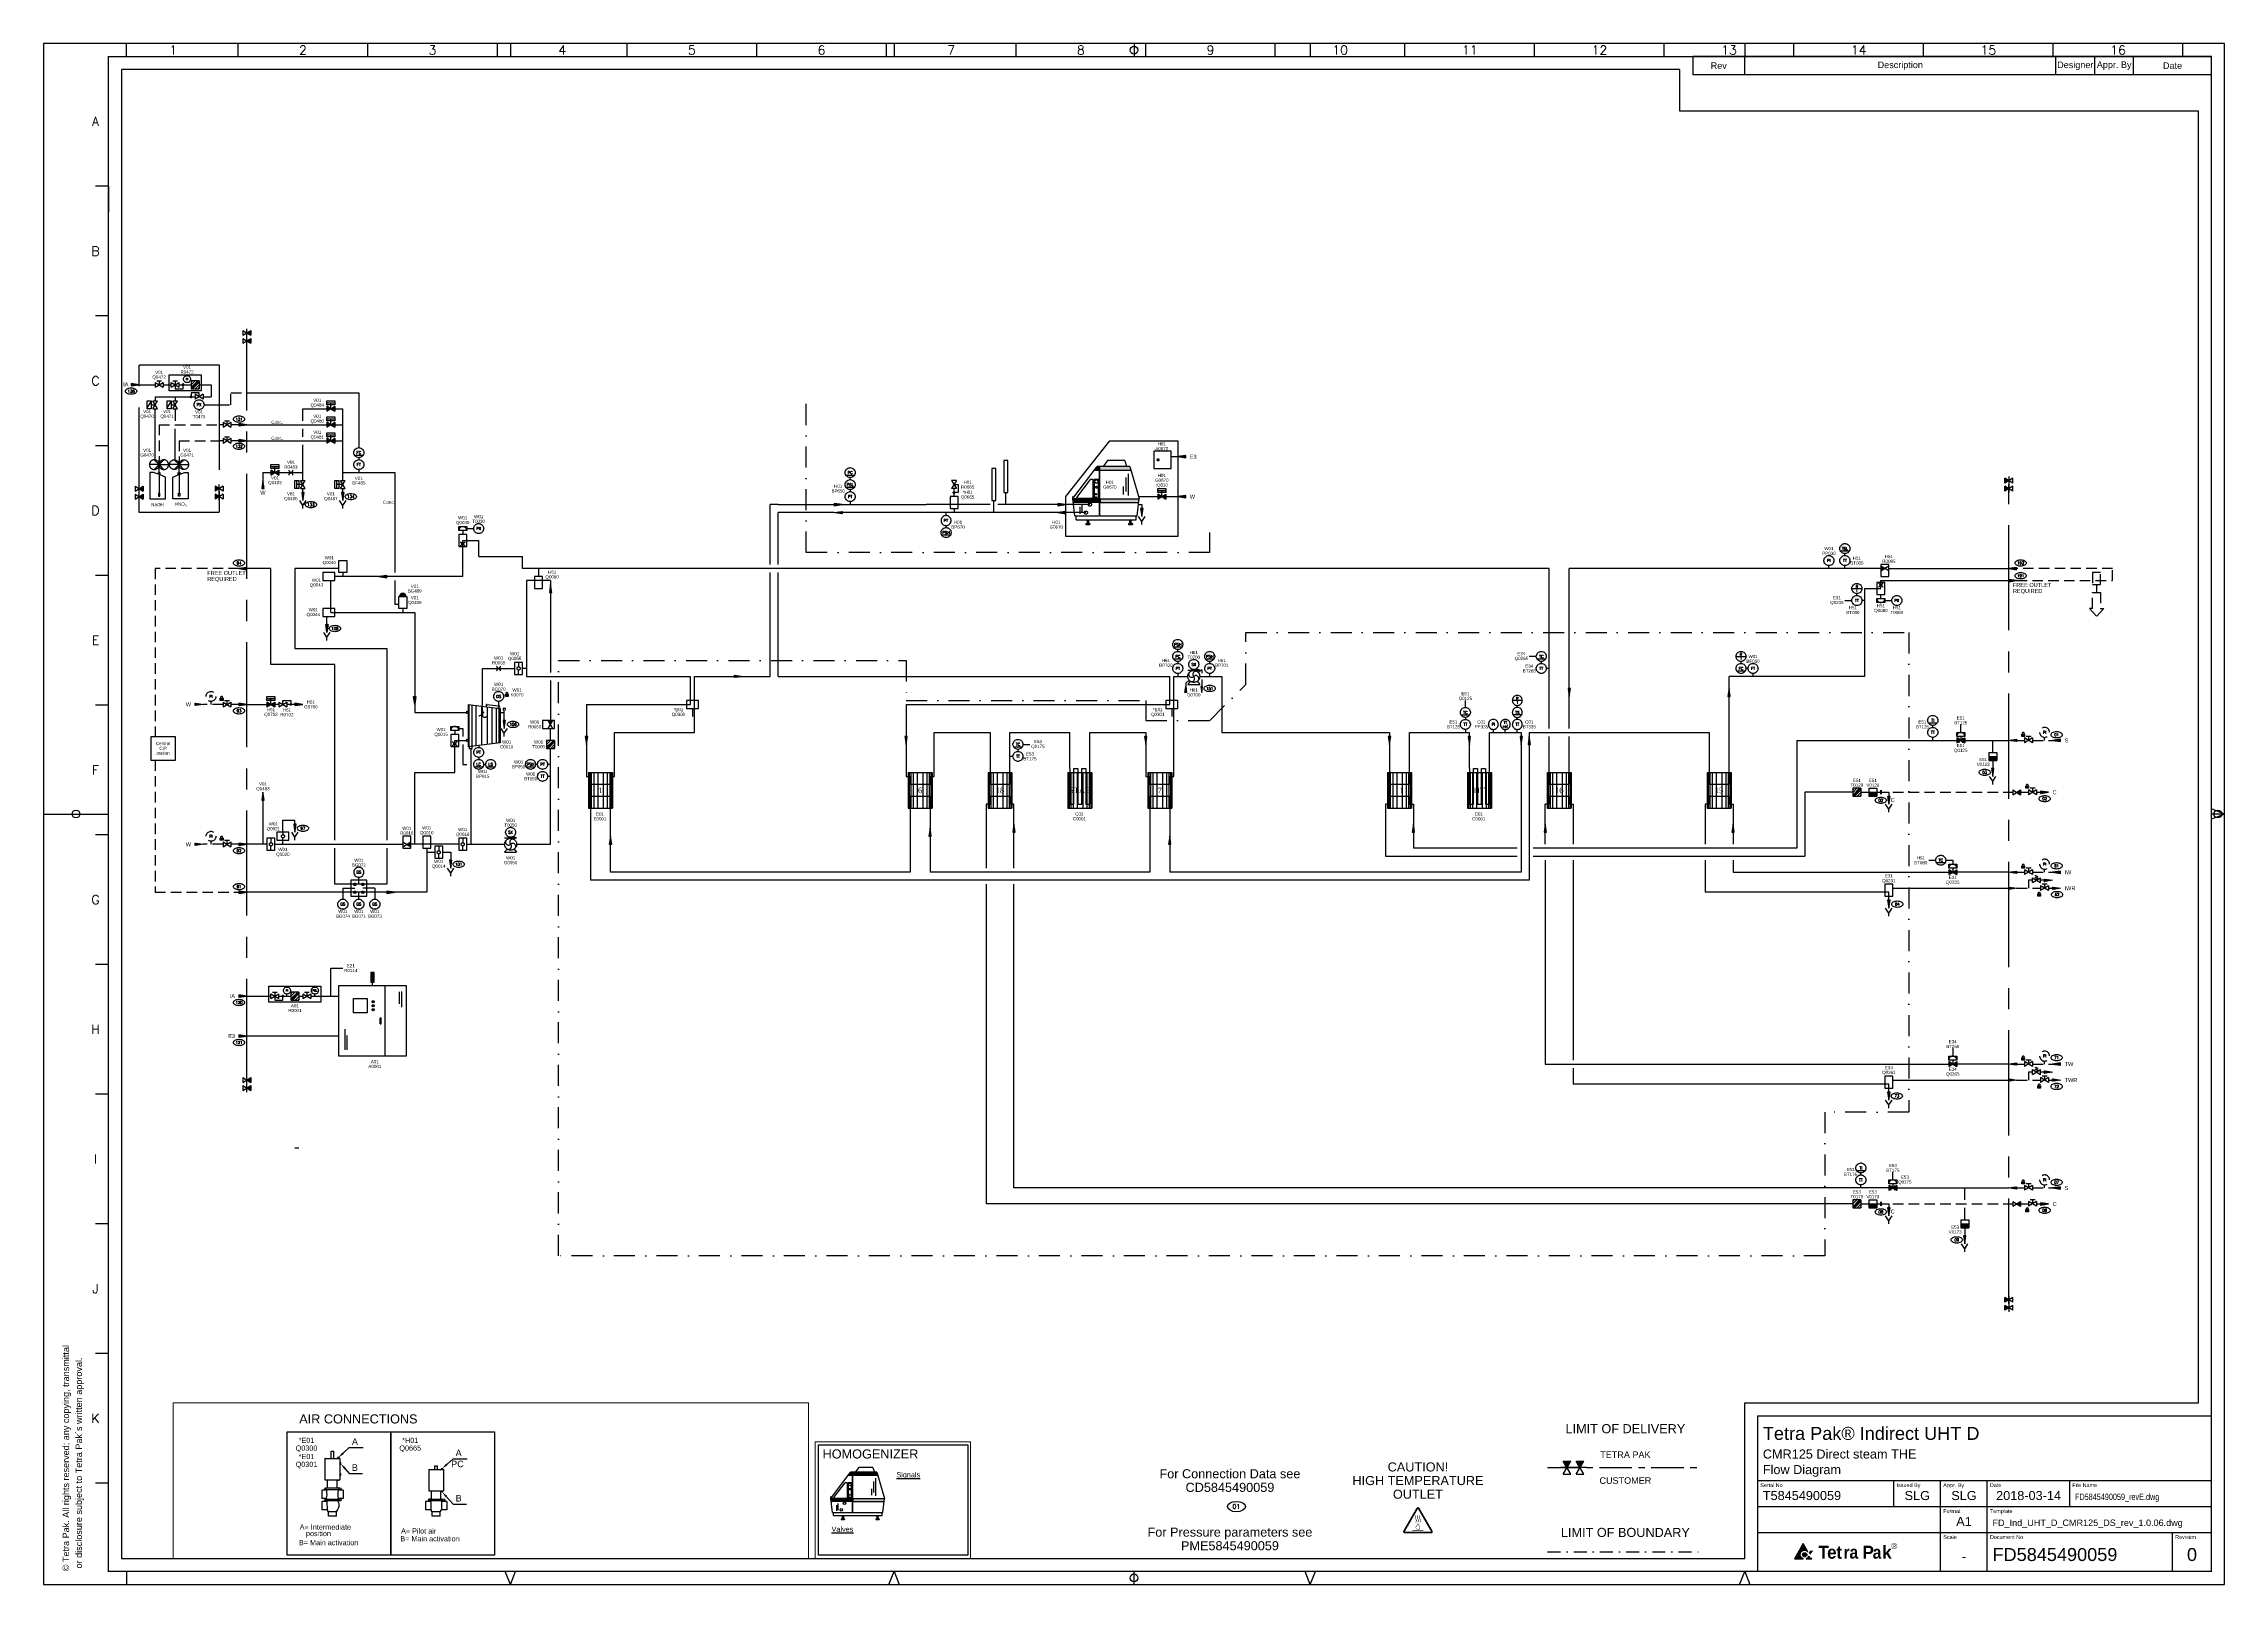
# Paper-space layout 'A1' of a CAD drawing. Header units: millimetres. Extents: x 0 to 841, y 0 to 594.
# The model-space entities are those that its viewports show. They can reach past a viewport. Long polylines and large blocks are cut down to what shows.
import ezdxf
from ezdxf.enums import TextEntityAlignment as Align

# ---------------------------------------------------------------- set-up
doc = ezdxf.new("R2010")
doc.units = ezdxf.units.MM
doc.header["$LTSCALE"] = 10
for name, pattern in [('CENTER', [2, 1.25, -0.25, 0.25, -0.25]), ('CENTERX2', [4, 2.5, -0.5, 0.5, -0.5]), ('DASHDOT', [1, 0.5, -0.25, 0, -0.25]), ('DASHED2', [0.375, 0.25, -0.125]), ('HIDDEN', [0.375, 0.25, -0.125])]:
    doc.linetypes.add(name, pattern=pattern)
for name, color, linetype in [('1H_Connections', 7, 'Continuous'), ('1H_Homo connections', 7, 'Continuous'), ('1H_Valve air connections', 7, 'Continuous'), ('CP_Air', 5, 'ALAIR'), ('CP_CIP', 6, 'Continuous'), ('CP_Electric', 3, 'ALEL'), ('CP_Service', 4, 'Continuous'), ('CP_Symbols', 7, 'Continuous'), ('CP_Text', 7, 'Continuous')]:
    doc.layers.add(name, color=color, linetype=linetype)
doc.layers.add('CP_Process', color=1, linetype='Continuous', lineweight=30)
doc.layers.add('VP', color=9, linetype='Continuous', plot=False)
doc.styles.add('Copyright', font='ARIALUNI.TTF')
doc.styles.add('ROMANS', font='Romans')
doc.styles.get("Standard").update_dxf_attribs({"font": 'romans.shx'})
doc.styles.add('Tetrapak Sans', font='Tetpsb__.ttf', dxfattribs={"width": 0.98})
doc.styles.add('Tetrapak Sans small', font='Tetpsb__.ttf', dxfattribs={"width": 0.9})
doc.styles.add('Times new Roman', font='times.ttf')
doc.styles.add('TP_ARIAL', font='arial.ttf')
doc.linetypes.add('ALAIR', pattern='A,1.4,[136,alcadlt.shx,S=0.044,R=0,X=0,Y=0],0.1', length=1.5)
doc.linetypes.add('ALEL', pattern='A,1.4,[135,alcadlt.shx,S=0.031,R=0,X=0,Y=0],0.1', length=1.5)
doc.dimstyles.new('TP-DB', dxfattribs={"dimtxt": 3.5, "dimasz": 2.5, "dimexe": 1, "dimexo": 1, "dimgap": 1, "dimtad": 1, "dimdec": 1, "dimrnd": 1, "dimtxsty": 'Standard', "dimcen": 0, "dimclrd": 256, "dimclre": 256, "dimclrt": 256, "dimadec": 1, "dimazin": 2, "dimtfac": 1, "dimtdec": 1, "dimtmove": 0, "dimatfit": 3, "dimfxl": 1, "dimlwd": -1, "dimlwe": -1, "dimarcsym": 0})
doc.dimstyles.new('TPPE-25', dxfattribs={"dimtxt": 2.5, "dimasz": 2.5, "dimexe": 1, "dimexo": 1, "dimgap": 1, "dimtad": 1, "dimdec": 1, "dimrnd": 0.5, "dimtxsty": 'Standard', "dimcen": 2.5, "dimclrd": 256, "dimclre": 256, "dimclrt": 256, "dimadec": 1, "dimazin": 0, "dimtfac": 1, "dimtdec": 1, "dimtmove": 0, "dimatfit": 3, "dimfxl": 1, "dimlwd": -1, "dimlwe": -1, "dimarcsym": 0})

# ---------------------------------------------------------------- blocks, each defined once
blk = doc.blocks.new('DRWA1')
at = {"linetype": 'Continuous'}
for p, q in [((32, 589), (32, 594)), ((75, 589), (75, 594)), ((125, 589), (125, 594)), ((175, 589), (175, 594)), ((180, 594), (180, 589)), ((225, 589), (225, 594)), ((275, 589), (275, 594)), ((325, 589), (325, 594)), ((328, 594), (328, 589)), ((375, 589), (375, 594)), ((420.5, 594), (420.5, 589)), ((425, 589), (425, 594)), ((475, 589), (475, 594)), ((488.5, 594), (488.5, 589)), ((525, 589), (525, 594)), ((575, 589), (575, 594)), ((625, 589), (625, 594)), ((656, 594), (656, 589)), ((675, 589), (675, 594)), ((725, 589), (725, 594)), ((775, 589), (775, 594)), ((825, 589), (825, 594)), ((25, 539), (20, 539)), ((25, 539), (25, 534)), ((25, 534), (25, 529)), ((25, 489), (20, 489)), ((25, 439), (20, 439)), ((25, 389), (20, 389)), ((25, 339), (20, 339)), ((0, 297), (25, 297)), ((841, 297), (836, 299)), ((841, 297), (836, 295)), ((841, 297), (836, 297)), ((25, 289), (20, 289)), ((25, 239), (20, 239)), ((25, 189), (20, 189)), ((25, 139), (20, 139)), ((25, 89), (20, 89)), ((25, 39), (20, 39)), ((32, 5), (32, 0)), ((180, 0), (178, 5)), ((180, 0), (182, 5)), ((326, 0), (328, 5)), ((328, 5), (330, 0)), ((420.5, 0), (420.5, 5)), ((488.5, 0), (486.5, 5)), ((488.5, 0), (490.5, 5)), ((654, 0), (656, 5)), ((656, 5), (658, 0))]:
    blk.add_line(p, q, dxfattribs=at)
blk.add_lwpolyline([(0, 0), (841, 0), (841, 594), (0, 594)], close=True, dxfattribs=at)
at = {"linetype": 'Continuous', "const_width": 0.5}
blk.add_lwpolyline([(25, 5), (836, 5), (836, 589), (25, 589)], close=True, dxfattribs=at)
at = {"linetype": 'Continuous'}
for centre in [(420.5, 591.5), (12.5, 297), (838.5, 297), (420.5, 2.5)]:
    blk.add_circle(centre, 1.5, dxfattribs=at)
at = {"linetype": 'Continuous', "style": 'ROMANS'}
for s, p in [('1', (50, 591.501)), ('2', (100, 591.501)), ('3', (150, 591.501)), ('4', (200, 591.501)), ('5', (250, 591.501)), ('6', (300, 591.501)), ('7', (350, 591.501)), ('8', (400, 591.501)), ('9', (450, 591.501)), ('10', (500, 591.501)), ('11', (550, 591.501)), ('12', (600, 591.501)), ('13', (650, 591.501)), ('14', (700, 591.501)), ('15', (750, 591.501)), ('16', (800, 591.501)), ('A', (20.001, 564.001)), ('B', (20, 514.001)), ('C', (20, 464.001)), ('D', (20, 414.001)), ('E', (20, 364.001)), ('F', (20, 314.001)), ('G', (20, 264.001)), ('H', (20, 214.001)), ('I', (20, 164.001)), ('J', (20, 114.001)), ('K', (20, 64.001))]:
    blk.add_text(s, height=3.5, dxfattribs=at).set_placement(p, align=Align.MIDDLE)
at = {"linetype": 'Continuous', "style": 'Copyright'}
for s, p in [('© Tetra Pak. All rights reserved; any copying, transmittal', (9.827, 5.061)), (' or disclosure subject to Tetra Pak´s written approval.', (14.808, 5.175))]:
    blk.add_text(s, height=2.5, rotation=90, dxfattribs=at).set_placement(p)
blk = doc.blocks.new('Logo')
h = blk.add_hatch(color=174)
h.paths.add_polyline_path([(-33.07, 0.02), (-33.07, -0.01), (-30.82, -0.01), (-30.82, 0.02), (-30.87, 0.02), (-31.22, 0.13), (-31.47, 0.24), (-31.7, 0.42), (-32.1, 0.81), (-32.44, 0.42), (-32.61, 0.24), (-32.78, 0.13)])
h.paths.add_polyline_path([(-33.67, 2.33), (-33.5, 2.3), (-33.35, 2.24), (-33.1, 2.04), (-32.98, 1.93), (-32.7, 1.58), (-32.98, 1.24), (-33.1, 1.1), (-33.35, 0.9), (-33.5, 0.84), (-33.67, 0.81), (-33.98, 0.87), (-34.12, 0.96), (-34.21, 1.04), (-34.38, 1.27), (-34.44, 1.58), (-34.38, 1.87), (-34.32, 1.98), (-34.21, 2.1), (-33.98, 2.27)], flags=17)
h.paths.add_polyline_path([(-32.38, 2.67), (-32.36, 2.64), (-34.21, 5.81), (-37.54, -0.01), (-34.27, -0.01), (-34.27, 0.02), (-34.61, 0.16), (-34.92, 0.42), (-35.18, 0.76), (-35.32, 1.13), (-35.38, 1.58), (-35.35, 1.93), (-35.26, 2.24), (-35.09, 2.53), (-34.89, 2.78), (-34.64, 2.98), (-34.35, 3.13), (-34.04, 3.24), (-33.67, 3.27), (-33.32, 3.24), (-32.98, 3.13), (-32.67, 2.93)])
at = {"color": 174, "linetype": 'ByBlock'}
for p, q in [((-37.53, 0.01), (-34.27, 0.01)), ((-37.48, 0.1), (-34.47, 0.1)), ((-37.42, 0.2), (-34.66, 0.2)), ((-37.37, 0.29), (-34.77, 0.29)), ((-37.31, 0.39), (-34.89, 0.39)), ((-37.26, 0.49), (-34.97, 0.49)), ((-37.2, 0.58), (-35.05, 0.58)), ((-37.15, 0.68), (-35.12, 0.68)), ((-37.09, 0.77), (-35.18, 0.77)), ((-37.04, 0.87), (-35.22, 0.87)), ((-36.98, 0.97), (-35.26, 0.97)), ((-36.93, 1.06), (-35.29, 1.06)), ((-36.87, 1.16), (-35.32, 1.16)), ((-36.82, 1.25), (-35.34, 1.25)), ((-36.76, 1.35), (-35.35, 1.35)), ((-36.71, 1.45), (-35.36, 1.45)), ((-36.65, 1.54), (-35.37, 1.54)), ((-36.6, 1.64), (-35.37, 1.64)), ((-36.54, 1.73), (-35.36, 1.73)), ((-36.49, 1.83), (-35.36, 1.83)), ((-36.43, 1.93), (-35.35, 1.93)), ((-36.38, 2.02), (-35.32, 2.02)), ((-36.32, 2.12), (-35.3, 2.12)), ((-36.27, 2.21), (-35.27, 2.21)), ((-36.21, 2.31), (-35.22, 2.31)), ((-36.16, 2.4), (-35.16, 2.4)), ((-36.1, 2.5), (-35.11, 2.5)), ((-36.05, 2.6), (-35.04, 2.6)), ((-35.99, 2.69), (-34.96, 2.69)), ((-35.94, 2.79), (-34.89, 2.79)), ((-35.88, 2.88), (-34.76, 2.88)), ((-35.83, 2.98), (-34.64, 2.98)), ((-35.77, 3.08), (-34.45, 3.08)), ((-35.72, 3.17), (-34.22, 3.17)), ((-35.66, 3.27), (-33.67, 3.27)), ((-35.61, 3.36), (-32.78, 3.36)), ((-35.55, 3.46), (-32.83, 3.46)), ((-35.5, 3.56), (-32.89, 3.56)), ((-35.44, 3.65), (-32.95, 3.65)), ((-35.39, 3.75), (-33, 3.75)), ((-35.33, 3.84), (-33.06, 3.84)), ((-35.28, 3.94), (-33.12, 3.94)), ((-35.22, 4.04), (-33.17, 4.04)), ((-35.17, 4.13), (-33.23, 4.13)), ((-35.11, 4.23), (-33.28, 4.23)), ((-35.06, 4.32), (-33.34, 4.32)), ((-35, 4.42), (-33.4, 4.42)), ((-34.95, 4.52), (-33.45, 4.52)), ((-34.89, 4.61), (-33.51, 4.61)), ((-34.84, 4.71), (-33.56, 4.71)), ((-34.78, 4.8), (-33.62, 4.8)), ((-34.73, 4.9), (-33.68, 4.9)), ((-34.67, 4.99), (-33.73, 4.99)), ((-34.62, 5.09), (-33.79, 5.09)), ((-34.56, 5.19), (-33.84, 5.19)), ((-34.51, 5.28), (-33.9, 5.28)), ((-34.45, 5.38), (-33.96, 5.38)), ((-34.43, 1.64), (-32.74, 1.64)), ((-34.43, 1.54), (-32.73, 1.54)), ((-34.41, 1.73), (-32.82, 1.73)), ((-34.41, 1.45), (-32.81, 1.45)), ((-34.4, 5.47), (-34.01, 5.47)), ((-34.39, 1.83), (-32.9, 1.83)), ((-34.39, 1.35), (-32.89, 1.35)), ((-34.37, 1.25), (-32.97, 1.25)), ((-34.35, 1.93), (-32.98, 1.93)), ((-34.34, 5.57), (-34.07, 5.57)), ((-34.29, 5.67), (-34.13, 5.67)), ((-34.29, 2.02), (-33.08, 2.02)), ((-34.29, 1.16), (-33.05, 1.16)), ((-34.23, 5.76), (-34.18, 5.76)), ((-34.22, 1.06), (-33.15, 1.06)), ((-34.18, 2.12), (-33.19, 2.12)), ((-34.13, 0.97), (-33.27, 0.97)), ((-34.06, 2.21), (-33.32, 2.21)), ((-33.97, 0.87), (-33.43, 0.87)), ((-33.76, 2.31), (-33.56, 2.31)), ((-33.67, 3.27), (-32.72, 3.27)), ((-33.12, 3.17), (-32.67, 3.17)), ((-33.07, 0.01), (-30.82, 0.01)), ((-32.91, 3.08), (-32.61, 3.08)), ((-32.85, 0.1), (-31.13, 0.1)), ((-32.75, 2.98), (-32.55, 2.98)), ((-32.68, 0.2), (-31.37, 0.2)), ((-32.62, 2.88), (-32.5, 2.88)), ((-32.56, 0.29), (-31.54, 0.29)), ((-32.52, 2.79), (-32.44, 2.79)), ((-32.47, 0.39), (-31.67, 0.39)), ((-32.41, 2.69), (-32.39, 2.69)), ((-32.38, 0.49), (-31.77, 0.49)), ((-32.36, 2.64), (-32.36, 2.64)), ((-32.3, 0.58), (-31.87, 0.58)), ((-32.22, 0.68), (-31.96, 0.68)), ((-32.13, 0.77), (-32.06, 0.77))]:
    blk.add_line(p, q, dxfattribs=at)
for points in [[(-32.38, 2.67), (-32.36, 2.64), (-34.21, 5.81), (-37.54, -0.01), (-34.27, -0.01), (-34.27, 0.02), (-34.61, 0.16), (-34.92, 0.42), (-35.18, 0.76), (-35.32, 1.13), (-35.38, 1.58), (-35.35, 1.93), (-35.26, 2.24), (-35.09, 2.53), (-34.89, 2.78), (-34.64, 2.98), (-34.35, 3.13), (-34.04, 3.24), (-33.67, 3.27), (-33.32, 3.24), (-32.98, 3.13), (-32.67, 2.93)], [(-33.67, 2.33), (-33.5, 2.3), (-33.35, 2.24), (-33.1, 2.04), (-32.98, 1.93), (-32.7, 1.58), (-32.98, 1.24), (-33.1, 1.1), (-33.35, 0.9), (-33.5, 0.84), (-33.67, 0.81), (-33.98, 0.87), (-34.12, 0.96), (-34.21, 1.04), (-34.38, 1.27), (-34.44, 1.58), (-34.38, 1.87), (-34.32, 1.98), (-34.21, 2.1), (-33.98, 2.27)], [(-33.07, 0.02), (-33.07, -0.01), (-30.82, -0.01), (-30.82, 0.02), (-30.87, 0.02), (-31.22, 0.13), (-31.47, 0.24), (-31.7, 0.42), (-32.1, 0.81), (-32.44, 0.42), (-32.61, 0.24), (-32.78, 0.13)]]:
    blk.add_lwpolyline(points, close=True, dxfattribs=at)
at = {"color": 10, "linetype": 'ByBlock'}
blk.add_solid([(-31.5, 1.58), (-30.33, 3.07), (-32.1, 2.33), (-31.53, 3.07)], dxfattribs=at)
at = {"char_height": 5, "attachment_point": 1}
for s, insert, width, style in [('{\\C174;T}', (-28.35, 5), 3.9062, 'Tetrapak Sans'), ('{\\C174;e}', (-24.98, 5), 3.9062, 'Tetrapak Sans'), ('{\\C174;t}', (-21.42, 5), 3.9062, 'Tetrapak Sans'), ('{\\C174;r}', (-18.63, 4.97), 2.2572, 'Tetrapak Sans small'), ('{\\C174;a}', (-16.36, 5.03), 2.8604, 'Tetrapak Sans small'), ('{\\C174;P}', (-11.33, 5), 3.9062, 'Tetrapak Sans'), ('{\\C174;a}', (-7.41, 5), 3.9062, 'Tetrapak Sans small'), ('{\\C174;k}', (-3.73, 5), 3.9062, 'Tetrapak Sans')]:
    blk.add_mtext(s, dxfattribs=dict(at, insert=insert, width=width, style=style))
at = {"color": 174, "lineweight": -2, "true_color": 0x030c8c, "insert": (-0.17, 6.08), "char_height": 2.3487, "width": 1.8349, "attachment_point": 1, "style": 'Tetrapak Sans'}
blk.add_mtext('{\\fTetrapakSans|b0|i0|c0|p34;®}', dxfattribs=at)
blk = doc.blocks.new('DRWHEAD-LAYOUT')
at = {"linetype": 'Continuous'}
for p, q in [((-179.99, 65), (-4.99, 65)), ((-179.99, 65), (-179.99, 5)), ((-4.99, 5.01), (-4.99, 65)), ((-179.99, 40), (-4.99, 40)), ((-127.42, 30), (-127.42, 40)), ((-109.42, 5), (-109.42, 40)), ((-91.42, 5), (-91.42, 40)), ((-59.62, 30), (-59.62, 40)), ((-179.99, 30), (-4.99, 30)), ((-179.99, 20), (-4.99, 20)), ((-19.99, 5), (-19.99, 20)), ((-5, 5), (-179.99, 5))]:
    blk.add_line(p, q, dxfattribs=at)
blk.add_arc((-5, 5.01), 0.01, 270, 0, dxfattribs=at)
blk.add_blockref('Logo', (-128.22, 9.89))
at = {"linetype": 'Continuous', "style": 'TP_ARIAL'}
for s, p in [('Serial No', (-178.99, 37.5)), ('Issued By', (-126.42, 37.5)), ('Appr. By', (-108.42, 37.5)), ('Date', (-90.42, 37.5)), ('File Name', (-58.62, 37.5)), ('Format', (-108.42, 27.5)), ('Template', (-90.42, 27.5)), ('Scale', (-108.42, 17.5)), ('Document No', (-90.42, 17.5)), ('Revision', (-18.99, 17.5))]:
    blk.add_text(s, height=1.5, dxfattribs=at).set_placement(p)
at = {"color": 7, "style": 'TP_ARIAL'}
for tag, p, height in [('PROJECT_NAME', (-177.99, 55.7), 5), ('PRODUCT_NAME', (-177.99, 48.5), 3.5), ('TYPE_OF_DRAWING', (-177.99, 42.5), 3.5), ('SERIAL_NO', (-177.99, 32.5), 3.5), ('FILE_NAME', (-57.62, 32.5), 2.5), ('TEMPLATE', (-89.42, 22.5), 2.5), ('DOCUMENT_NUMBER', (-89.42, 9), 5)]:
    blk.add_attdef(tag, p, '', height=height, dxfattribs=at)
for tag, height, p in [('DESIGNER', 3.5, (-118.42, 32.5)), ('APPROVED', 3.5, (-100.42, 32.5)), ('DATE', 3.5, (-75.52, 32.5)), ('FORMAT', 3.5, (-100.42, 22.5)), ('SCALE', 3.5, (-100.42, 9)), ('REV', 5, (-12.49, 9))]:
    blk.add_attdef(tag, text='', height=height, dxfattribs=at).set_placement(p, align=Align.CENTER)
blk = doc.blocks.new('REV-HEAD-1H')
at = {"linetype": 'Continuous'}
for p, q in [((-200, 0), (-200, -7)), ((-180, -7), (-180, 0)), ((-60, -7), (-60, 0)), ((-45, -7), (-45, 0)), ((-30, -7), (-30, 0)), ((0, -7), (0, 0)), ((0, -7), (-200, -7))]:
    blk.add_line(p, q, dxfattribs=at)
blk.add_line((0, 0), (-200, 0))
at = {"linetype": 'Continuous', "style": 'TP_ARIAL'}
for s, p in [('Rev', (-190, -3.5)), ('Description', (-120, -3.5)), ('Designer', (-52.5, -3.5)), ('Appr. By', (-37.5, -3.5)), ('Date', (-15, -3.5))]:
    blk.add_text(s, height=2.5, dxfattribs=at).set_placement(p, align=Align.MIDDLE)
blk = doc.blocks.new('Sign Hout outlet_bw')
at = {"color": 0}
for points in [[(-0.3, 9.25, 0.7, 0.7, 0), (-5.34, 0.53, 0.7, 0.7, 0.57735), (-5.04, 0, 0.7, 0.7, 0), (5.04, 0, 0.7, 0.7, 0.57735), (5.34, 0.53, 0.7, 0.7, 0), (0.3, 9.25, 0.7, 0.7, 0.57735)], [(-0.3, 9.25, 0.7, 0.7, 0), (-5.34, 0.53, 0.7, 0.7, 0.57735), (-5.04, 0, 0.7, 0.7, 0), (5.04, 0, 0.7, 0.7, 0.57735), (5.34, 0.53, 0.7, 0.7, 0), (0.3, 9.25, 0.7, 0.7, 0.57735)], [(0, 3.45, 0.15, 0.15, 0), (-0.67, 2.35, 0.15, 0.15, 1.767767), (0.66, 2.35, 0.15, 0.15, 0)], [(0, 3.45, 0.15, 0.15, 0), (-0.67, 2.35, 0.15, 0.15, 1.767767), (0.66, 2.35, 0.15, 0.15, 0)]]:
    blk.add_lwpolyline(points, format="xyseb", close=True, dxfattribs=at)
for points in [[(-2.1, 0.73, 0.25, 0.25, 0), (2.1, 0.73, 0.15, 0.15, 0)], [(-2.1, 0.73, 0.25, 0.25, 0), (2.1, 0.73, 0.15, 0.15, 0)], [(-0.83, 6.59, 0.2, 0.2, 0.349617), (-0.85, 5.25, 0.2, 0.2, -0.350383), (-0.88, 3.91, 0, 0, 0)], [(-0.83, 6.59, 0.2, 0.2, 0.349617), (-0.85, 5.25, 0.2, 0.2, -0.350383), (-0.88, 3.91, 0, 0, 0)], [(-0.03, 6.59, 0.2, 0.2, 0.349617), (-0.05, 5.25, 0.2, 0.2, -0.350383), (-0.08, 3.91, 0, 0, 0)], [(-0.03, 6.59, 0.2, 0.2, 0.349617), (-0.05, 5.25, 0.2, 0.2, -0.350383), (-0.08, 3.91, 0, 0, 0)], [(0.77, 6.59, 0.2, 0.2, 0.349617), (0.75, 5.25, 0.2, 0.2, -0.350383), (0.72, 3.91, 0, 0, 0)], [(0.77, 6.59, 0.2, 0.2, 0.349617), (0.75, 5.25, 0.2, 0.2, -0.350383), (0.72, 3.91, 0, 0, 0)]]:
    blk.add_lwpolyline(points, format="xyseb", dxfattribs=at)
blk = doc.blocks.new('FG0057')
at = {"linetype": 'Continuous'}
for points in [[(2.5, 4), (0, 2.5), (2.5, 1)], [(2.5, -1), (0, -2.5), (2.5, -4)]]:
    blk.add_hatch(color=256, dxfattribs=at).paths.add_polyline_path(points)
blk.add_line((0, -5), (0, 5), dxfattribs=at)
at = {"color": 7, "linetype": 'ByBlock'}
for p, q in [((-2.5, 1), (2.5, 4)), ((-2.5, 4), (2.5, 1)), ((-2.5, 4), (-2.5, 1)), ((2.5, 4), (2.5, 1)), ((-2.5, -4), (2.5, -1)), ((-2.5, -1), (2.5, -4)), ((-2.5, -1), (-2.5, -4)), ((2.5, -1), (2.5, -4))]:
    blk.add_line(p, q, dxfattribs=at)
blk = doc.blocks.new('1H_connection')
blk.add_ellipse((0, 0), major_axis=(-3.5, 0), ratio=0.571429)
at = {"style": 'ROMANS'}
blk.add_attdef('CTEXT', text='', height=1.75, dxfattribs=at).set_placement((0, 0), align=Align.MIDDLE)
blk = doc.blocks.new('FH0003')
at = {"color": 7, "linetype": 'ByBlock'}
for p, q in [((-2.25, -3), (-3.75, -5)), ((2.25, -3), (3.75, -5)), ((-3.75, -5), (3.75, -5))]:
    blk.add_line(p, q, dxfattribs=at)
blk.add_circle((0, 0), 3.75, dxfattribs=at)
for centre, radius, start, end in [((-1.33, 1.33), 1.87, 135, 315), ((1.33, 1.33), 1.88, 45, 225), ((1.33, -1.33), 1.88, 315, 135), ((-1.33, -1.33), 1.88, 225, 45)]:
    blk.add_arc(centre, radius, start, end, dxfattribs=at)
blk = doc.blocks.new('FK0039')
at = {"color": 7, "linetype": 'ByBlock'}
blk.add_lwpolyline([(-2.5, -2.5), (2.5, -2.5), (2.5, 5), (-2.5, 5), (-2.5, -2.5), (-2.5, -2.5)], dxfattribs=at)
blk = doc.blocks.new('FO0001')
at = {"color": 7, "linetype": 'ByBlock'}
for p, q in [((0, 0), (-4.99, 0.75)), ((-4.99, 0.75), (-4.99, -0.75)), ((-4.99, 0.32), (-4.61, 0.69)), ((-4.99, -0.21), (-4.15, 0.62)), ((-4.99, -0.74), (-3.69, 0.56)), ((-4.99, -0.75), (0, 0)), ((-4.37, -0.66), (-3.23, 0.49)), ((-3.75, -0.56), (-2.77, 0.42)), ((-3.12, -0.47), (-2.31, 0.35)), ((-2.5, -0.38), (-1.84, 0.28)), ((-1.87, -0.28), (-1.38, 0.21)), ((-1.25, -0.19), (-0.92, 0.14)), ((-0.62, -0.09), (-0.46, 0.07))]:
    blk.add_line(p, q, dxfattribs=at)
blk = doc.blocks.new('Instr1_3.13_1.75')
at = {"layer": 'CP_Symbols', "linetype": 'ByBlock'}
blk.add_circle((0, 0), 3.13, dxfattribs=at)
at = {"layer": 'CP_Symbols'}
blk.add_attdef('CTEXT', text='', height=1.75, dxfattribs=at).set_placement((0, 0), align=Align.MIDDLE_CENTER)
blk.add_attdef('ETEXT', text='', height=1.75, dxfattribs=at).set_placement((3.13, 3.13), align=Align.MIDDLE_LEFT)
blk = doc.blocks.new('Instr_1_3.13_1.75')
at = {"layer": 'CP_Symbols', "linetype": 'ByBlock'}
blk.add_line((-2.75, -1.5), (2.75, -1.5), dxfattribs=at)
blk.add_circle((0, 0), 3.13, dxfattribs=at)
at = {"layer": 'CP_Symbols', "style": 'ROMANS'}
blk.add_attdef('CTEXT', text='', height=1.75, dxfattribs=at).set_placement((0, 0), align=Align.MIDDLE_CENTER)
blk.add_attdef('ETEXT', text='', height=1.75, dxfattribs=at).set_placement((3.13, 3.13), align=Align.MIDDLE_LEFT)
blk = doc.blocks.new('FO0003')
at = {"color": 7, "linetype": 'ByBlock'}
for p, q in [((-3.75, 0), (3.75, 0)), ((3.75, 0), (1.875, 0.625))]:
    blk.add_line(p, q, dxfattribs=at)
blk = doc.blocks.new('FK0043')
at = {"linetype": 'ByBlock'}
h = blk.add_hatch(dxfattribs=at)
h.set_pattern_fill('_USER', color=256, scale=0.1, style=0, pattern_type=0)
h.set_pattern_definition([(0, (376.61159, -65.92616), (0, 0.1), [])])
h.paths.add_polyline_path([(2.5, 1.5), (0, 0), (2.5, -1.5)])
at = {"color": 7, "linetype": 'ByBlock'}
for p, q in [((-2.5, -1.5), (2.5, 1.5)), ((-2.5, 1.5), (2.5, -1.5))]:
    blk.add_line(p, q, dxfattribs=at)
blk.add_lwpolyline([(-2.5, -2.5), (2.5, -2.5), (2.5, 5), (-2.5, 5), (-2.5, -2.5), (-2.5, -2.5)], dxfattribs=at)
blk = doc.blocks.new('FE0006')
at = {"color": 7, "linetype": 'ByBlock'}
for p, q in [((-2.5, 1.65), (-1.65, 2.5)), ((-2.5, -0.05), (0.05, 2.5)), ((-2.5, -1.74), (1.74, 2.5)), ((-1.56, -2.5), (2.5, 1.56)), ((2.5, 2.5), (2.5, -2.5)), ((-2.5, -2.5), (2.5, -2.5)), ((0.14, -2.5), (2.5, -0.14)), ((1.83, -2.5), (2.5, -1.83))]:
    blk.add_line(p, q, dxfattribs=at)
blk.add_lwpolyline([(2.5, 2.5), (-2.5, 2.5), (-2.5, -2.5), (2.5, 2.5)], dxfattribs=at)
blk = doc.blocks.new('FK0031')
at = {"color": 7, "linetype": 'ByBlock'}
for p, q in [((-2.5, 1.5), (2.5, -1.5)), ((-2.5, -1.5), (2.5, 1.5)), ((-2.5, 1.5), (-2.5, -1.5)), ((-1.5, 2.5), (1.5, 2.5)), ((0, 2.5), (0, 0)), ((2.5, 1.5), (2.5, -1.5))]:
    blk.add_line(p, q, dxfattribs=at)
blk = doc.blocks.new('PUMDNCEN')
at = {"color": 7}
for p, q in [((3.75, 0), (-3.75, 0)), ((0, 3.75), (3.75, 0)), ((3.75, 0), (0, -3.75))]:
    blk.add_line(p, q, dxfattribs=at)
blk.add_circle((0, 0), 3.75, dxfattribs=at)
blk = doc.blocks.new('Fk0034')
at = {"color": 7, "linetype": 'ByBlock'}
for p, q in [((-1.875, 5), (1.875, 2.5)), ((-2.5, 1.5), (2.5, -1.5)), ((-2.5, -1.5), (2.5, 1.5)), ((-2.5, 1.5), (-2.5, -1.5)), ((0, 2.5), (0, 0)), ((2.5, 1.5), (2.5, -1.5))]:
    blk.add_line(p, q, dxfattribs=at)
blk.add_lwpolyline([(-2.5, 5), (2.5, 5), (2.5, 2.5), (-2.5, 2.5), (-2.5, 5), (-2.5, 5)], dxfattribs=at)
blk = doc.blocks.new('FK0109')
at = {"color": 7, "linetype": 'ByBlock'}
for p, q in [((-2.5, 1.5), (2.5, -1.5)), ((-2.5, -1.5), (2.5, 1.5)), ((-2.5, 1.5), (-2.5, -1.5)), ((0, 2.5), (5, 2.5)), ((0, 0), (0, 2.5)), ((2.5, 1.5), (2.5, -1.5)), ((5, 2.5), (5, 0))]:
    blk.add_line(p, q, dxfattribs=at)
blk.add_circle((5, 0), 0.5, dxfattribs=at)
at = {"color": 3, "linetype": 'ByBlock'}
for radius in [0.375, 0.25, 0.125]:
    blk.add_circle((5, 0), radius, dxfattribs=at)
blk = doc.blocks.new('FK0012')
at = {"color": 7, "linetype": 'ByBlock'}
for p, q in [((-1.5, 2.5), (1.5, 2.5)), ((0, 2.5), (0, 0))]:
    blk.add_line(p, q, dxfattribs=at)
blk = doc.blocks.new('FE0133')
at = {"color": 7, "linetype": 'ByBlock'}
for p, q in [((0, -1), (-4, 5)), ((0, -1), (4, 5)), ((0, -5), (0, -1))]:
    blk.add_line(p, q, dxfattribs=at)
blk = doc.blocks.new('FE0005')
at = {"color": 7, "linetype": 'ByBlock'}
blk.add_line((0, 0), (0, -2.5), dxfattribs=at)
for centre, start, end in [((-1.25, -3.44), 36.8699, 143.1301), ((1.25, -1.56), 216.8699, 323.1301)]:
    blk.add_arc(centre, 1.56, start, end, dxfattribs=at)
blk = doc.blocks.new('Balance tank-1H')
at = {"color": 7, "linetype": 'ByBlock'}
for p, q in [((-1.5, 27.5), (18.5, 25)), ((-1.5, 27.5), (-1.5, 0.94)), ((9.63, 27.12), (9.57, 26.62)), ((10, 26.06), (10.12, 27.05)), ((10.19, 27.55), (17.63, 26.62)), ((17.44, 25.13), (17.57, 26.12)), ((18.06, 26.06), (18, 25.57)), ((-2.5, 21.75), (-2.5, 23.25)), ((-2.5, 23.25), (-1.5, 23.25)), ((-1.5, 21.75), (-2.5, 21.75)), ((18.5, 25), (18.5, 3.44)), ((18.5, 22.5), (21, 22.5)), ((21.75, 25), (20.25, 25)), ((20.25, 25), (20.25, 24)), ((21, 17.5), (21, 24)), ((21.75, 24), (21.75, 25)), ((-2.5, 4.25), (-2.5, 5.75)), ((-2.5, 5.75), (-1.5, 5.75)), ((-1.5, 4.25), (-2.5, 4.25)), ((18.5, 3.44), (-1.5, 0.94)), ((-1, 1), (-1, 0)), ((-1, 0), (1, 0)), ((1, 0), (1, 1.25))]:
    blk.add_line(p, q, dxfattribs=at)
at = {"color": 3, "linetype": 'ByBlock'}
for p, q in [((-0.9, 1.01), (-0.9, 27.42)), ((0.84, 1.23), (0.84, 27.21)), ((3.5, 1.56), (3.5, 26.88)), ((6.76, 26.47), (6.76, 1.97)), ((10.24, 26.03), (10.24, 2.4)), ((13.5, 2.81), (13.5, 25.62)), ((16.16, 3.15), (16.16, 25.29)), ((17.9, 3.36), (17.9, 25.08))]:
    blk.add_line(p, q, dxfattribs=at)
at = {"color": 7, "linetype": 'ByBlock'}
blk.add_circle((7.5, 22.5), 0.5, dxfattribs=at)
for centre, start, end in [((10.12, 27.05), 82.875, 172.875), ((17.57, 26.12), 352.875, 82.875)]:
    blk.add_arc(centre, 0.5, start, end, dxfattribs=at)
blk.add_blockref('FE0005', (7.5, 22.5), dxfattribs=at)
at = {"color": 7, "linetype": 'ByBlock', "rotation": 270}
blk.add_blockref('FO0001', (21, 12.5), dxfattribs=at)
at = {"color": 7, "linetype": 'ByBlock', "xscale": 0.5, "yscale": 0.5, "zscale": 0.5}
blk.add_blockref('FE0133', (21, 10), dxfattribs=at)
blk = doc.blocks.new('Instr_2_3.13_1.75')
at = {"layer": 'CP_Symbols', "linetype": 'ByBlock'}
blk.add_line((-3.13, 0), (3.13, 0), dxfattribs=at)
blk.add_circle((0, 0), 3.13, dxfattribs=at)
at = {"layer": 'CP_Symbols'}
for tag, p in [('CTEXT', (0, 1.225)), ('CTEXT2', (0, -1.225))]:
    blk.add_attdef(tag, text='', height=1.75, dxfattribs=at).set_placement(p, align=Align.MIDDLE_CENTER)
blk.add_attdef('ETEXT', text='', height=1.75, dxfattribs=at).set_placement((3.13, 3.13), align=Align.MIDDLE_LEFT)
blk = doc.blocks.new('FO0002')
at = {"color": 7, "linetype": 'ByBlock'}
for p, q in [((2.5, 2.5), (2.5, 4.5)), ((2.5, 4.5), (7.5, 0)), ((-7.5, 2.5), (2.5, 2.5)), ((-7.5, -2.5), (-7.5, 2.5)), ((2.5, -4.5), (7.5, 0)), ((2.5, -2.5), (-7.5, -2.5)), ((2.5, -2.5), (2.5, -4.5))]:
    blk.add_line(p, q, dxfattribs=at)
blk = doc.blocks.new('FK0063')
at = {"color": 7, "linetype": 'ByBlock'}
blk.add_line((0, 6.25), (0, 3.75), dxfattribs=at)
for points in [[(-2.5, 8.75), (2.5, 8.75), (2.5, 6.25), (-2.5, 6.25), (-2.5, 8.75), (-2.5, 8.75)], [(-2.5, -3.75), (2.5, -3.75), (2.5, 3.75), (-2.5, 3.75), (-2.5, -3.75), (-2.5, -3.75)]]:
    blk.add_lwpolyline(points, dxfattribs=at)
for centre, radius, start, end in [((0, 6.25), 2.5, 0, 180), ((-1.5, -2.13), 1, 270, 90), ((1.5, -2.13), 1, 90, 270)]:
    blk.add_arc(centre, radius, start, end, dxfattribs=at)
blk = doc.blocks.new('Padlock_1H')
for p, q in [((-0.95, 0.54), (-0.95, 0.35)), ((-0.8, 0.35), (-0.95, 0.35)), ((-0.8, 0.54), (-0.8, 0.35))]:
    blk.add_line(p, q)
blk.add_lwpolyline([(-1.75, 1.4), (0, 1.4), (0, 0), (-1.75, 0)], close=True)
for centre, radius, start, end in [((-0.88, 1.75), 0.7, 0, 180), ((-0.88, 0.7), 0.175, 293.5782, 246.4218)]:
    blk.add_arc(centre, radius, start, end)
blk = doc.blocks.new('Fk0120')
at = {"linetype": 'ByBlock'}
h = blk.add_hatch(dxfattribs=at)
h.set_pattern_fill('_USER', color=256, scale=0.1, style=0, pattern_type=0)
h.set_pattern_definition([(0, (382.09559, 776.8207), (0, 0.1), [])])
h.paths.add_polyline_path([(-2.5, 1.5), (-2.5, -1.5), (0, 0)])
h.paths.add_polyline_path([(2.5, 1.5), (0, 0), (2.5, -1.5)])
at = {"color": 7, "linetype": 'ByBlock'}
for p, q in [((-2.5, 5), (2.5, 5)), ((-2.5, 5), (-2.5, 5)), ((-2.5, 2.5), (-2.5, 5)), ((2.5, 5), (2.5, 2.5)), ((2.5, 2.5), (-2.5, 2.5)), ((0, 0), (-2.5, 1.5)), ((-2.5, 1.5), (-2.5, -1.5)), ((0, 0), (-2.5, -1.5)), ((0, 2.5), (0, 0)), ((0, 0), (2.5, 1.5)), ((0, 0), (2.5, -1.5)), ((2.5, 1.5), (2.5, -1.5))]:
    blk.add_line(p, q, dxfattribs=at)
blk.add_arc((0, 2.5), 2.5, 0, 180, dxfattribs=at)
blk = doc.blocks.new('FG0004')
at = {"color": 7, "linetype": 'ByBlock'}
for centre, start, end in [((0, 1.5), 180, 360), ((0, -1.5), 0, 180)]:
    blk.add_arc(centre, 1.25, start, end, dxfattribs=at)
blk = doc.blocks.new('FE0009')
at = {"color": 7, "linetype": 'ByBlock'}
for p, q in [((-2.422, 2.5), (-2.422, -2.5)), ((-2.422, 2.5), (2.578, 2.5)), ((-2.422, 0), (2.578, 0)), ((2.578, 2.5), (2.578, -2.5)), ((-2.422, -0.25), (2.578, -0.25)), ((-2.422, -0.5), (2.578, -0.5)), ((-2.422, -0.75), (2.578, -0.75)), ((-2.422, -1), (2.578, -1)), ((-2.422, -1.25), (2.578, -1.25)), ((-2.422, -1.5), (2.578, -1.5)), ((-2.422, -1.75), (2.578, -1.75)), ((-2.422, -2), (2.578, -2)), ((-2.422, -2.25), (2.578, -2.25)), ((-2.422, -2.5), (2.578, -2.5))]:
    blk.add_line(p, q, dxfattribs=at)
blk = doc.blocks.new('FG0005')
at = {"color": 7, "linetype": 'ByBlock'}
for p, q in [((-0.25, 1.25), (-0.25, -1.25)), ((0.25, 1.25), (0.25, -1.25))]:
    blk.add_line(p, q, dxfattribs=at)
blk = doc.blocks.new('FK0042')
at = {"color": 7, "linetype": 'ByBlock'}
for p, q in [((-2.5, -1.5), (2.5, 1.5)), ((-2.5, 1.5), (2.5, -1.5)), ((-2.5, 1.5), (-2.5, -1.5)), ((0.083, 0.05), (2.5, 0.05)), ((0.25, 0.15), (2.5, 0.15)), ((0.417, 0.25), (2.5, 0.25)), ((0.583, 0.35), (2.5, 0.35)), ((0.75, 0.45), (2.5, 0.45)), ((0.917, 0.55), (2.5, 0.55)), ((1.083, 0.65), (2.5, 0.65)), ((1.25, 0.75), (2.5, 0.75)), ((1.417, 0.85), (2.5, 0.85)), ((1.583, 0.95), (2.5, 0.95)), ((1.75, 1.05), (2.5, 1.05)), ((1.917, 1.15), (2.5, 1.15)), ((2.083, 1.25), (2.5, 1.25)), ((2.25, 1.35), (2.5, 1.35)), ((2.417, 1.45), (2.5, 1.45)), ((2.5, 1.5), (2.5, -1.5)), ((0.083, -0.05), (2.5, -0.05)), ((0.25, -0.15), (2.5, -0.15)), ((0.417, -0.25), (2.5, -0.25)), ((0.583, -0.35), (2.5, -0.35)), ((0.75, -0.45), (2.5, -0.45)), ((0.917, -0.55), (2.5, -0.55)), ((1.083, -0.65), (2.5, -0.65)), ((1.25, -0.75), (2.5, -0.75)), ((1.417, -0.85), (2.5, -0.85)), ((1.583, -0.95), (2.5, -0.95)), ((1.75, -1.05), (2.5, -1.05)), ((1.917, -1.15), (2.5, -1.15)), ((2.083, -1.25), (2.5, -1.25)), ((2.25, -1.35), (2.5, -1.35)), ((2.417, -1.45), (2.5, -1.45))]:
    blk.add_line(p, q, dxfattribs=at)
blk = doc.blocks.new('1H_THE')
at = {"color": 7, "linetype": 'ByBlock'}
for p, q in [((-1.25, 20), (13.75, 20)), ((-1.25, 20), (-1.25, -2.5)), ((13.75, 20), (13.75, -2.5)), ((-1.25, -2.5), (13.75, -2.5))]:
    blk.add_line(p, q, dxfattribs=at)
at = {"color": 3, "linetype": 'ByBlock'}
for p, q in [((-0.5, 20), (-0.5, -2.5)), ((0.5, 20), (0.5, -2.5)), ((2, 20), (2, -2.5)), ((4.5, 20), (4.5, -2.5)), ((8, 20), (8, -2.5)), ((10.5, 20), (10.5, -2.5)), ((12, 20), (12, -2.5)), ((13, 20), (13, -2.5))]:
    blk.add_line(p, q, dxfattribs=at)
for points in [[(12.5, 17.5), (12.5, 12.5), (0, 12.5), (0, 17.5)], [(0, 0), (0, 5), (12.5, 5), (12.5, 0)]]:
    blk.add_lwpolyline(points)
at = {"style": 'Times new Roman', "flags": 12}
blk.add_attdef('X', text='', height=3.5, dxfattribs=at).set_placement((6.25, 8.75), align=Align.MIDDLE)
blk = doc.blocks.new('1H_HT_THE')
at = {"color": 7, "linetype": 'ByBlock'}
for p, q in [((-1.25, -2.5), (13.75, -2.5)), ((-1.25, -2.5), (-1.25, -25)), ((13.75, -2.5), (13.75, -25)), ((-1.25, -25), (13.75, -25))]:
    blk.add_line(p, q, dxfattribs=at)
at = {"color": 3, "linetype": 'ByBlock'}
for p, q in [((-0.5, -2.5), (-0.5, -25)), ((0.5, -2.5), (0.5, -25)), ((2, -2.5), (2, -25)), ((4.5, -2.5), (4.5, -25)), ((8, -2.5), (8, -25)), ((10.5, -2.5), (10.5, -25)), ((12, -2.5), (12, -25)), ((13, -2.5), (13, -25))]:
    blk.add_line(p, q, dxfattribs=at)
blk.add_lwpolyline([(0, 0), (0, -22.5), (2.5, -22.5), (2.5, 0), (5, 0), (5, -22.5), (7.5, -22.5), (7.5, 0), (10, 0), (10, -22.5), (12.5, -22.5), (12.5, 0)])
at = {"style": 'Times new Roman', "flags": 12}
blk.add_attdef('X', text='', height=3.5, dxfattribs=at).set_placement((6.25, -13.75), align=Align.MIDDLE)
blk = doc.blocks.new('FK0033')
at = {"color": 7, "linetype": 'ByBlock'}
for p, q in [((-2.5, 3.75), (2.5, 3.75)), ((-2.5, 1.5), (2.5, -1.5)), ((-2.5, -1.5), (2.5, 1.5)), ((-2.5, 1.5), (-2.5, -1.5)), ((0, 0), (0, 3.75)), ((2.5, 1.5), (2.5, -1.5))]:
    blk.add_line(p, q, dxfattribs=at)
blk.add_lwpolyline([(-2.5, 5), (2.5, 5), (2.5, 2.5), (-2.5, 2.5), (-2.5, 5), (-2.5, 5)], dxfattribs=at)
blk = doc.blocks.new('FK0119')
at = {"linetype": 'ByBlock'}
h = blk.add_hatch(dxfattribs=at)
h.set_pattern_fill('_USER', color=256, scale=0.1, style=0, pattern_type=0)
h.set_pattern_definition([(0, (382.09559, 754.3207), (0, 0.1), [])])
h.paths.add_polyline_path([(-2.5, 1.5), (-2.5, 0), (0, 0)])
h.paths.add_polyline_path([(2.5, 1.5), (0, 0), (2.5, -1.5)])
h.paths.add_polyline_path([(0, 0), (-2.5, 0), (-2.5, -1.5)])
at = {"color": 7, "linetype": 'ByBlock'}
for p, q in [((-2.5, 3.75), (2.5, 3.75)), ((0, 0), (-2.5, 1.5)), ((-2.5, 1.5), (-2.5, -1.5)), ((0, 0), (-2.5, -1.5)), ((0, 0), (0, 3.75)), ((0, 0), (2.5, 1.5)), ((0, 0), (2.5, -1.5)), ((2.5, 1.5), (2.5, -1.5))]:
    blk.add_line(p, q, dxfattribs=at)
blk.add_lwpolyline([(-2.5, 5), (2.5, 5), (2.5, 2.5), (-2.5, 2.5), (-2.5, 5), (-2.5, 5)], dxfattribs=at)
blk = doc.blocks.new('Instr2_3.13_1.75')
at = {"layer": 'CP_Symbols', "linetype": 'ByBlock'}
blk.add_circle((0, 0), 3.13, dxfattribs=at)
at = {"layer": 'CP_Symbols'}
for tag, p in [('CTEXT', (0, 1.225)), ('CTEXT2', (0, -1.225))]:
    blk.add_attdef(tag, text='', height=1.75, dxfattribs=at).set_placement(p, align=Align.MIDDLE_CENTER)
blk.add_attdef('ETEXT', text='', height=1.75, dxfattribs=at).set_placement((3.13, 3.13), align=Align.MIDDLE_LEFT)
blk = doc.blocks.new('FK0110')
at = {"color": 7, "linetype": 'ByBlock'}
for p, q in [((0, 10), (-0.75, 5.015)), ((0.282, 8.127), (-0.208, 8.617)), ((0.188, 8.751), (-0.139, 9.078)), ((0.094, 9.376), (-0.069, 9.539)), ((0.75, 5.015), (0, 10)), ((-0.75, 5.015), (0.75, 5.015)), ((-0.319, 5.015), (-0.694, 5.39)), ((0.212, 5.015), (-0.624, 5.851)), ((0.742, 5.015), (-0.555, 6.312)), ((0.657, 5.63), (-0.486, 6.773)), ((0.564, 6.254), (-0.416, 7.234)), ((0.47, 6.879), (-0.347, 7.695)), ((0.376, 7.503), (-0.277, 8.156)), ((0, 5), (0, 2.5)), ((-1.5, -2.5), (1.5, 2.5)), ((1.5, -2.5), (-1.5, 2.5)), ((-1.5, 2.5), (1.5, 2.5)), ((0, 0), (0.625, 0)), ((0.625, 0), (0.938, 0.938)), ((0.938, 0.938), (1.563, -0.938)), ((1.563, -0.938), (2.188, 0.938)), ((2.188, 0.938), (2.813, -0.938)), ((2.813, -0.938), (3.125, 0)), ((-1.5, -2.5), (1.5, -2.5))]:
    blk.add_line(p, q, dxfattribs=at)
blk.add_point((-0.75, 5.015), dxfattribs=at)
blk = doc.blocks.new('1H_Control_Panel')
h = blk.add_hatch(color=256)
h.set_gradient(color1=(255, 0, 0), color2=(255, 138, 138), one_color=1, tint=0.77, name='CYLINDER')
h.paths.add_polyline_path([(22.1, 52.2), (20.1, 52.2), (20.1, 50.2), (22.1, 50.2)])
h = blk.add_hatch(color=256)
h.set_gradient(color1=(255, 255, 0), color2=(255, 255, 138), one_color=1, tint=0.77, name='CYLINDER')
h.paths.add_polyline_path([(22.1, 50.2), (20.1, 50.2), (20.1, 48.2), (22.1, 48.2)])
h = blk.add_hatch(color=256)
h.set_gradient(color1=(0, 255, 0), color2=(138, 255, 138), one_color=1, tint=0.77, name='CYLINDER')
h.paths.add_polyline_path([(22.1, 48.2), (20.1, 48.2), (20.1, 46.2), (22.1, 46.2)])
at = {"color": 7, "linetype": 'ByBlock'}
for p, q in [((20.1, 52.2), (20.1, 46.2)), ((22.1, 52.2), (20.1, 52.2)), ((22.1, 46.2), (22.1, 52.2)), ((20.1, 50.2), (22.1, 50.2)), ((20.1, 48.2), (22.1, 48.2)), ((20.1, 46.2), (22.1, 46.2)), ((21.1, 44.2), (21.1, 46.2)), ((28.72, 44.2), (28.72, 0)), ((25.92, 23.84), (26.54, 23.84)), ((25.92, 20.09), (25.92, 23.84)), ((26.54, 22.9), (25.92, 22.9)), ((26.54, 20.09), (26.54, 23.84)), ((25.92, 20.09), (26.54, 20.09))]:
    blk.add_line(p, q, dxfattribs=at)
at = {"color": 3, "linetype": 'ByBlock'}
for p, q in [((37.82, 40.17), (37.82, 32.74)), ((39.29, 40.38), (39.29, 30.5)), ((3.79, 16.86), (3.79, 4)), ((5.05, 12.94), (5.05, 4))]:
    blk.add_line(p, q, dxfattribs=at)
at = {"color": 7, "linetype": 'ByBlock'}
for points in [[(0, 44.2), (42.2, 44.2), (42.2, 0), (0, 0)], [(9.12, 36.08), (17.69, 36.08), (17.69, 26.95), (9.12, 26.95)]]:
    blk.add_lwpolyline(points, close=True, dxfattribs=at)
for centre in [(21.5, 34.02), (21.5, 31.52), (21.5, 29.02)]:
    blk.add_circle(centre, 0.625, dxfattribs=at)
blk = doc.blocks.new('FO0029')
at = {"color": 7, "linetype": 'ByBlock'}
for p, q in [((4.99, 0), (0, 0.75)), ((0, 0.75), (0, -0.75)), ((0, 0.32), (0.38, 0.69)), ((0, -0.21), (0.84, 0.62)), ((0, -0.74), (1.3, 0.56)), ((0, -0.75), (4.99, 0)), ((0.62, -0.66), (1.76, 0.49)), ((1.24, -0.56), (2.22, 0.42)), ((1.86, -0.47), (2.68, 0.35)), ((2.49, -0.38), (3.14, 0.28)), ((3.11, -0.28), (3.6, 0.21)), ((3.74, -0.19), (4.06, 0.14)), ((4.36, -0.09), (4.52, 0.07))]:
    blk.add_line(p, q, dxfattribs=at)
blk = doc.blocks.new('Homo')
h = blk.add_hatch(color=256)
h.set_gradient(color1=(0, 0, 255), color2=(61, 61, 255), rotation=135, one_color=1, tint=0.62, name='CYLINDER')
h.paths.add_polyline_path([(3.04, 21.89), (3.71, 21.38), (6.02, 21.38), (6.02, 23.9), (4.56, 23.9)])
h = blk.add_hatch(color=256)
h.set_gradient(color1=(0, 0, 255), color2=(61, 61, 255), rotation=135, one_color=1, tint=0.62, name='CYLINDER')
h.paths.add_polyline_path([(6.26, 23.9), (6.26, 21.38), (25.69, 21.38), (24.96, 23.9)])
h = blk.add_hatch(color=256)
h.set_gradient(color1=(0, 0, 255), color2=(61, 61, 255), rotation=135, one_color=1, tint=0.62, name='CYLINDER')
h.paths.add_polyline_path([(-10.69, 3.68), (-10.4, 1.28), (5.9, 1.28), (5.9, 3.68)])
h = blk.add_hatch(color=256)
h.set_gradient(color1=(0, 0, 255), color2=(61, 61, 255), rotation=135, one_color=1, tint=0.62, name='CYLINDER')
h.paths.add_polyline_path([(6.38, 3.68), (6.38, 1.28), (30.52, 1.28), (30.81, 3.68)])
at = {"color": 7, "linetype": 'ByBlock'}
for p, q in [((11.02, 27.6), (8.23, 23.9)), ((21.9, 27.6), (11.02, 27.6)), ((21.9, 27.6), (22.99, 23.9)), ((-10.7, 3.8), (4.56, 23.9)), ((3.04, 21.89), (3.71, 21.38)), ((6.02, 21.38), (3.71, 21.38)), ((6.02, 23.9), (4.56, 23.9)), ((6.02, -6.98), (6.02, 23.9)), ((6.26, 23.8), (6.02, 23.8)), ((6.26, -6.9), (6.26, 23.9)), ((24.96, 23.9), (6.26, 23.9)), ((25.7, 21.38), (6.26, 21.38)), ((24.96, 23.9), (30.82, 3.8)), ((-8.17, 4.44), (0.33, 15.64)), ((1.94, 15.8), (0.65, 15.8)), ((2.14, 4), (2.14, 15.6)), ((2.74, 15.8), (2.74, 3.8)), ((5.44, 15.8), (2.74, 15.8)), ((5.44, 3.8), (5.44, 15.8)), ((-10.29, 4.34), (-10.93, 4.82)), ((-10.15, 4.53), (-10.78, 5.01)), ((-9.4, -6.98), (-10.7, 3.8)), ((5.9, 3.68), (-10.68, 3.68)), ((5.9, 1.28), (-10.4, 1.28)), ((1.94, 3.8), (-7.88, 3.8)), ((2.74, 3.8), (5.44, 3.8)), ((6.38, 3.68), (30.81, 3.68)), ((6.38, 1.28), (30.52, 1.28)), ((29.52, -6.98), (30.82, 3.8)), ((-9.4, -6.98), (6.02, -6.98)), ((-8.52, -9.44), (-8.52, -6.98)), ((6.34, -6.98), (29.52, -6.98)), ((28.88, -9.44), (28.88, -6.98)), ((-8.52, -9.44), (28.88, -9.44)), ((-2.5, -11.87), (-2.5, -12.5)), ((-2.5, -11.87), (0.02, -11.87)), ((-2.5, -12.5), (0.02, -12.5)), ((-2.3, -11.87), (-1.58, -11.79)), ((-1.68, -10.09), (-1.68, -9.44)), ((-0.8, -10.09), (-1.68, -10.09)), ((-1.54, -11.7), (-1.54, -10.09)), ((-1.54, -11.7), (-0.94, -11.7)), ((-0.94, -10.09), (-0.94, -11.7)), ((-0.18, -11.87), (-0.9, -11.79)), ((-0.8, -10.09), (-0.8, -9.44)), ((0.02, -11.87), (0.02, -12.5)), ((24.1, -11.87), (26.62, -11.87)), ((24.1, -11.87), (24.1, -12.5)), ((24.1, -12.5), (26.62, -12.5)), ((24.3, -11.87), (25.02, -11.79)), ((24.92, -10.09), (24.92, -9.44)), ((25.8, -10.09), (24.92, -10.09)), ((25.06, -11.7), (25.06, -10.09)), ((25.06, -11.7), (25.66, -11.7)), ((25.66, -10.09), (25.66, -11.7)), ((26.42, -11.87), (25.7, -11.79)), ((25.8, -10.09), (25.8, -9.44)), ((26.62, -11.87), (26.62, -12.5))]:
    blk.add_line(p, q, dxfattribs=at)
at = {"color": 3, "linetype": 'ByBlock'}
for p, q in [((22.69, 8.2), (22.69, 16.86)), ((23.94, 19.36), (23.94, 5.7)), ((20.81, 11.23), (20.81, 6.32)), ((-6.33, -1.45), (-6.33, -5.82)), ((-5.08, -0.2), (-5.08, -5.2))]:
    blk.add_line(p, q, dxfattribs=at)
for p, q in [((5.9, 3.68), (5.9, 1.28)), ((6.38, 3.68), (6.38, 1.28))]:
    blk.add_line(p, q)
at = {"color": 7, "linetype": 'ByBlock'}
for centre, radius in [((4.09, 14.46), 1), ((4.09, 10.86), 0.61), ((3.84, 6.57), 0.38), ((3.84, 4.57), 0.38)]:
    blk.add_circle(centre, radius, dxfattribs=at)
for centre in [(0, 0), (-2.5, -5)]:
    blk.add_circle(centre, 1)
for centre, radius, start, end in [((0.65, 15.4), 0.4, 90, 142.7941), ((1.94, 15.6), 0.2, 0, 90), ((-10.85, 4.92), 0.12, 52.7941, 232.7941), ((-7.85, 4.2), 0.4, 142.7941, 270), ((1.94, 4), 0.2, 270, 0), ((-1.59, -11.75), 0.04, 276.6232, 321.9525), ((-1.24, -12.02), 0.4, 126.8699, 141.9525), ((-1.24, -12.02), 0.4, 38.0475, 53.1301), ((-0.89, -11.75), 0.04, 218.0475, 263.3768), ((25.01, -11.75), 0.04, 276.6232, 321.9525), ((25.36, -12.02), 0.4, 126.8699, 141.9525), ((25.36, -12.02), 0.4, 38.0475, 53.1301), ((25.71, -11.75), 0.04, 218.0475, 263.3768)]:
    blk.add_arc(centre, radius, start, end, dxfattribs=at)
blk = doc.blocks.new('FA0017')
at = {"color": 7, "linetype": 'ByBlock'}
blk.add_lwpolyline([(0, 0), (10.97, 0), (10.97, 10.95), (0, 10.95)], close=True, dxfattribs=at)
blk.add_circle((2.67, 5.48), 0.625, dxfattribs=at)
blk = doc.blocks.new('FSS')
at = {"layer": 'CP_Service'}
for p, q in [((5, 4.2), (2.87, 2.41)), ((5, 4.2), (5, 2)), ((-5, -4.2), (-2.87, -2.41)), ((-5, -4.2), (-5, -6.26)), ((5, -2), (5, -6.26))]:
    blk.add_line(p, q, dxfattribs=at)
at = {"layer": 'CP_Symbols', "yscale": 0.75, "zscale": 0.75, "rotation": 270}
for name, p, xscale in [('FO0029', (-5, -10), -0.75), ('FO0001', (5, -10), 0.75)]:
    blk.add_blockref(name, p, dxfattribs=dict(at, xscale=xscale))
blk = doc.blocks.new('FK0115')
at = {"linetype": 'ByBlock'}
h = blk.add_hatch(dxfattribs=at)
h.set_pattern_fill('_USER', color=256, scale=0.1, style=0, pattern_type=0)
h.set_pattern_definition([(0, (382.98616, 654.69717), (0, 0.1), [])])
h.paths.add_polyline_path([(2, 0, 1), (-2, 0)])
at = {"color": 7, "linetype": 'ByBlock'}
blk.add_line((-2, 0), (2, 0), dxfattribs=at)
blk.add_arc((0, 0), 2, 0.003, 180, dxfattribs=at)
at = {"linetype": 'ByBlock'}
blk.add_solid([(-2, 0), (0, 0), (0, 0)], dxfattribs=at)
blk = doc.blocks.new('FK0018')
at = {"color": 7, "linetype": 'ByBlock'}
for p, q in [((0, 3.75), (0, 1)), ((0, -3.75), (0, -1))]:
    blk.add_line(p, q, dxfattribs=at)
blk.add_lwpolyline([(-2.5, -3.75), (2.5, -3.75), (2.5, 3.75), (-2.5, 3.75), (-2.5, -3.75), (-2.5, -3.75)], dxfattribs=at)
blk.add_circle((0, 0), 1, dxfattribs=at)
blk = doc.blocks.new('SB4small-1H')
blk.add_lwpolyline([(-5, 0), (5, 0), (5, 10), (-5, 10)], close=True)
for centre in [(-2.5, 7.5), (2.5, 7.5), (-2.5, 2.5), (2.5, 2.5)]:
    blk.add_circle(centre, 0.75)
blk = doc.blocks.new('FK0019')
at = {"color": 7, "linetype": 'ByBlock'}
for p, q in [((-2.5, 0), (-1, 0)), ((2.5, 0), (1, 0))]:
    blk.add_line(p, q, dxfattribs=at)
blk.add_lwpolyline([(-2.5, -3.75), (2.5, -3.75), (2.5, 3.75), (-2.5, 3.75), (-2.5, -3.75), (-2.5, -3.75)], dxfattribs=at)
blk.add_circle((0, 0), 1, dxfattribs=at)

msp = doc.modelspace()

# ---------------------------------------------------------------- linework, layer by layer
at = {"layer": '1H_Homo connections'}
msp.add_lwpolyline([(123.75, 21.25), (152.5, 21.25), (152.5, 0), (123.75, 0)], close=True, dxfattribs=at)
at = {"layer": '1H_Valve air connections'}
for p, q in [((28.59, 18.64), (28.56, 18.61)), ((28.56, 18.61), (28.56, 14.54)), ((28.59, 18.64), (31.41, 18.64)), ((29.75, 20.02), (30.25, 20.02)), ((29.75, 18.64), (29.75, 20.02)), ((30.25, 18.64), (30.25, 20.02)), ((30.95, 18.67), (31.3, 18.67)), ((30.95, 18.67), (30.95, 18.64)), ((31.05, 18.8), (30.97, 18.8)), ((30.97, 18.8), (30.97, 18.67)), ((31.05, 18.8), (31.05, 18.67)), ((31.2, 18.8), (31.05, 18.8)), ((31.28, 18.8), (31.2, 18.8)), ((31.2, 18.8), (31.2, 18.67)), ((31.28, 18.8), (31.28, 18.67)), ((31.3, 18.67), (31.3, 18.64)), ((31.41, 18.64), (31.44, 18.61)), ((31.44, 18.61), (31.44, 14.54)), ((31.47, 17.81), (31.44, 17.81)), ((31.47, 17.46), (31.44, 17.46)), ((31.47, 17.81), (31.47, 17.46)), ((31.6, 17.79), (31.47, 17.79)), ((31.6, 17.71), (31.47, 17.71)), ((31.6, 17.56), (31.47, 17.56)), ((31.6, 17.48), (31.47, 17.48)), ((31.6, 17.71), (31.6, 17.79)), ((31.6, 17.56), (31.6, 17.71)), ((31.6, 17.48), (31.6, 17.56)), ((49.75, 17.25), (50.25, 17.25)), ((49.75, 16.49), (49.75, 17.25)), ((50.25, 16.49), (50.25, 17.25)), ((28.45, 12.81), (28.45, 12.74)), ((28.73, 12.81), (28.45, 12.81)), ((28.45, 12.74), (28.73, 12.74)), ((28.65, 12.93), (28.52, 12.93)), ((28.52, 12.93), (28.52, 12.81)), ((28.52, 12.74), (28.52, 12.63)), ((28.52, 12.63), (28.65, 12.63)), ((28.56, 14.54), (31.44, 14.54)), ((28.65, 12.93), (28.65, 12.81)), ((28.65, 12.74), (28.65, 12.63)), ((28.89, 12.95), (31.38, 12.95)), ((31.38, 12.62), (28.89, 12.62)), ((28.9, 12.5), (28.9, 12.62)), ((29.08, 12.95), (29.08, 14.54)), ((30.92, 12.95), (30.92, 14.54)), ((30.95, 14.54), (30.95, 14.5)), ((30.95, 14.5), (31.3, 14.5)), ((30.97, 14.38), (30.97, 14.5)), ((31.05, 14.38), (30.97, 14.38)), ((31.05, 14.38), (31.05, 14.5)), ((31.2, 14.38), (31.05, 14.38)), ((31.1, 12.5), (31.1, 12.62)), ((31.2, 14.38), (31.2, 14.5)), ((31.28, 14.38), (31.2, 14.38)), ((31.28, 14.38), (31.28, 14.5)), ((31.3, 14.54), (31.3, 14.5)), ((31.47, 15.71), (31.44, 15.71)), ((31.47, 15.36), (31.44, 15.36)), ((31.47, 15.71), (31.47, 15.36)), ((31.6, 15.7), (31.47, 15.7)), ((31.6, 15.62), (31.47, 15.62)), ((31.6, 15.46), (31.47, 15.46)), ((31.6, 15.38), (31.47, 15.38)), ((31.6, 15.62), (31.6, 15.7)), ((31.6, 15.46), (31.6, 15.62)), ((31.6, 15.38), (31.6, 15.46)), ((48.59, 16.49), (48.56, 16.46)), ((48.56, 16.46), (48.56, 12.39)), ((48.59, 16.49), (51.41, 16.49)), ((50.95, 16.53), (51.3, 16.53)), ((50.95, 16.53), (50.95, 16.49)), ((51.05, 16.65), (50.97, 16.65)), ((50.97, 16.65), (50.97, 16.53)), ((51.05, 16.65), (51.05, 16.53)), ((51.2, 16.65), (51.05, 16.65)), ((51.28, 16.65), (51.2, 16.65)), ((51.2, 16.65), (51.2, 16.53)), ((51.28, 16.65), (51.28, 16.53)), ((51.3, 16.53), (51.3, 16.49)), ((51.41, 16.49), (51.44, 16.46)), ((51.44, 16.46), (51.44, 12.39)), ((27.95, 12.5), (27.95, 10.91)), ((28.9, 12.5), (27.95, 12.5)), ((28.87, 10.91), (27.95, 10.91)), ((27.95, 10.34), (27.95, 8.76)), ((28.9, 10.34), (27.95, 10.34)), ((28.96, 8.76), (27.95, 8.76)), ((28.45, 10.67), (28.45, 10.59)), ((28.73, 10.67), (28.45, 10.67)), ((28.45, 10.59), (28.73, 10.59)), ((28.65, 10.78), (28.53, 10.78)), ((28.53, 10.78), (28.53, 10.67)), ((28.53, 10.59), (28.53, 10.48)), ((28.53, 10.48), (28.65, 10.48)), ((28.65, 10.78), (28.65, 10.67)), ((28.65, 10.59), (28.65, 10.48)), ((28.89, 10.8), (31.38, 10.8)), ((31.38, 10.48), (28.89, 10.48)), ((28.9, 10.8), (28.9, 10.87)), ((28.9, 10.34), (28.9, 10.48)), ((29.21, 8.38), (29.05, 8.68)), ((30.79, 8.38), (30.95, 8.68)), ((32.05, 12.5), (31.1, 12.5)), ((31.1, 10.8), (31.1, 10.87)), ((31.1, 10.28), (31.1, 10.48)), ((32.05, 10.91), (31.13, 10.91)), ((32.05, 12.5), (32.05, 10.91)), ((47.95, 10.34), (47.95, 8.76)), ((48.9, 10.34), (47.95, 10.34)), ((48.95, 8.76), (47.95, 8.76)), ((48.45, 10.67), (48.45, 10.59)), ((48.73, 10.67), (48.45, 10.67)), ((48.45, 10.59), (48.73, 10.59)), ((48.65, 10.78), (48.53, 10.78)), ((48.53, 10.78), (48.53, 10.67)), ((48.53, 10.59), (48.53, 10.48)), ((48.53, 10.48), (48.65, 10.48)), ((48.56, 12.39), (51.44, 12.39)), ((48.65, 10.78), (48.65, 10.67)), ((48.65, 10.59), (48.65, 10.48)), ((48.89, 10.8), (51.38, 10.8)), ((51.38, 10.48), (48.89, 10.48)), ((48.9, 10.34), (48.9, 10.48)), ((49.21, 8.37), (49.05, 8.67)), ((49.08, 10.8), (49.08, 12.39)), ((50.79, 8.37), (50.95, 8.67)), ((50.92, 10.8), (50.92, 12.39)), ((50.95, 12.39), (50.95, 12.35)), ((50.95, 12.35), (51.3, 12.35)), ((50.97, 12.23), (50.97, 12.35)), ((51.05, 12.23), (50.97, 12.23)), ((51.05, 12.23), (51.05, 12.35)), ((51.2, 12.23), (51.05, 12.23)), ((52.05, 8.76), (51.05, 8.76)), ((51.1, 10.34), (51.1, 10.48)), ((52.05, 10.34), (51.1, 10.34)), ((51.2, 12.23), (51.2, 12.35)), ((51.28, 12.23), (51.2, 12.23)), ((51.28, 12.23), (51.28, 12.35)), ((51.3, 12.39), (51.3, 12.35)), ((52.05, 10.34), (52.05, 8.76)), ((30.79, 8.38), (29.21, 8.38)), ((29.21, 7.5), (29.21, 8.38)), ((30.79, 7.5), (29.21, 7.5)), ((30.79, 7.5), (30.79, 8.38)), ((50.79, 8.37), (49.21, 8.37)), ((49.21, 7.5), (49.21, 8.37)), ((50.79, 7.5), (49.21, 7.5)), ((50.79, 7.5), (50.79, 8.37))]:
    msp.add_line(p, q, dxfattribs=at)
for points in [[(21.25, 23.75), (41.25, 23.75), (41.25, 0), (21.25, 0)], [(41.25, 23.75), (61.25, 23.75), (61.25, 0), (41.25, 0)]]:
    msp.add_lwpolyline(points, close=True, dxfattribs=at)
for points in [[(32.05, 19.64), (33.25, 20.75), (35.95, 20.75)], [(52.05, 17.49), (53.25, 18.59), (55.95, 18.59)], [(32.42, 16.69), (33.25, 15.75), (35.83, 15.75)], [(28.9, 10.34), (28.95, 10.28), (28.96, 8.76)], [(48.9, 10.34), (48.95, 10.28), (48.95, 8.76)], [(51.1, 10.34), (51.05, 10.28), (51.05, 8.76)], [(51.96, 11.3), (53.25, 9.84), (55.83, 9.84)]]:
    msp.add_lwpolyline(points, dxfattribs=at)
for centre in [(31.5, 12.79), (31.5, 10.64), (51.5, 10.64)]:
    msp.add_circle(centre, 0.2, dxfattribs=at)
for centre, radius, start, end in [((28.9, 12.78), 0.175, 94.096, 167.6264), ((28.9, 12.8), 0.175, 200.6511, 266.4565), ((31.06, 12.79), 0.175, 291.7868, 68.2132), ((28.9, 10.63), 0.175, 94.096, 167.6264), ((28.9, 10.65), 0.175, 200.6511, 266.4565), ((24.37, 11.78), 4.59, 349.1158, 9.0428), ((30.36, 11.68), 1.68, 207.318, 209.1623), ((29.3, 9.08), 0.473, 222.6141, 238.103), ((30.05, 9.57), 1.27, 315.1405, 33.9023), ((35.63, 11.78), 4.59, 170.9572, 190.8842), ((29.64, 11.68), 1.68, 330.8377, 332.682), ((31.06, 10.64), 0.175, 291.7868, 68.2132), ((48.9, 10.63), 0.175, 94.096, 167.6264), ((48.9, 10.65), 0.175, 200.6511, 266.4565), ((49.3, 9.08), 0.473, 223.709, 239.2498), ((50.7, 9.08), 0.473, 300.7502, 316.291), ((51.06, 10.64), 0.175, 291.7868, 68.2132)]:
    msp.add_arc(centre, radius, start, end, dxfattribs=at)
for points in [[(32.19, 19.49), (31.13, 18.8), (31.9, 19.8)], [(32.27, 16.56), (31.6, 17.64), (32.58, 16.83)], [(52.19, 17.34), (51.12, 16.65), (51.91, 17.65)], [(51.8, 11.16), (51.12, 12.23), (52.11, 11.43)]]:
    msp.add_solid(points, dxfattribs=at)
at = {"layer": 'CP_Air'}
for p, q in [((-72.5, 517.5), (-57.5, 517.5)), ((-52.5, 517.5), (-47.5, 517.5)), ((-42.5, 517.5), (-35, 517.5)), ((-30, 517.5), (-22.5, 517.5)), ((-22.5, 517.5), (-22.5, 510)), ((-57.5, 510), (-57.5, 507.5)), ((-57.5, 510), (-32.5, 510)), ((-45, 510), (-45, 507.5)), ((-27.5, 510), (-22.5, 510)), ((-57.5, 470), (-57.5, 502.5)), ((-45, 502.5), (-45, 495)), ((-45, 470), (-45, 490)), ((442.5, 447.5), (442.5, 452.5)), ((137.5, 427.5), (141.87, 427.5)), ((1025, 382.5), (1029.37, 382.5)), ((278.75, 315), (278.75, 310)), ((578.75, 315), (578.75, 310)), ((52.5, 135), (52.5, 152.5)), ((52.5, 152.5), (60, 152.5)), ((0, 135), (15, 135)), ((20, 135), (27.5, 135)), ((32.5, 135), (35, 135)), ((40, 135), (57.5, 135))]:
    msp.add_line(p, q, dxfattribs=at)
at = {"layer": 'CP_CIP'}
for p, q in [((55, 502.5), (60, 502.5)), ((60, 457.5), (60, 502.5)), ((0, 492.5), (50, 492.5)), ((55, 492.5), (60, 492.5)), ((0, 482.5), (50, 482.5)), ((55, 482.5), (60, 482.5)), ((-55, 462.5), (-55, 470)), ((-42.5, 462.5), (-42.5, 470)), ((60, 462.5), (92.5, 462.5)), ((92.5, 462.5), (92.5, 400)), ((60, 450), (60, 452.5)), ((92.5, 395), (92.5, 380)), ((95, 380), (92.5, 380)), ((97.5, 377.5), (97.5, 375)), ((50, 367.5), (50, 372.5)), ((147.5, 312.5), (147.5, 340)), ((147.5, 312.5), (147.5, 340)), ((147.5, 340), (167.5, 340)), ((122.5, 225), (127.5, 225)), ((127.5, 225), (127.5, 220))]:
    msp.add_line(p, q, dxfattribs=at)
at = {"layer": 'CP_CIP', "linetype": 'HIDDEN'}
for p, q in [((-55, 492.5), (-55, 470)), ((-55, 492.5), (-17.5, 492.5)), ((-15, 492.5), (-17.5, 492.5)), ((-5, 492.5), (-10, 492.5)), ((-42.5, 482.5), (-42.5, 470)), ((-42.5, 482.5), (-17.5, 482.5)), ((-15, 482.5), (-17.5, 482.5)), ((-5, 482.5), (-10, 482.5)), ((-5, 402.5), (-57.5, 402.5)), ((-57.5, 402.5), (-57.5, 297.5)), ((-57.5, 282.5), (-57.5, 200)), ((-57.5, 200), (-5, 200))]:
    msp.add_line(p, q, dxfattribs=at)
at = {"layer": 'CP_Electric', "linetype": 'HIDDEN'}
for p, q in [((-10, 512.5), (0, 512.5)), ((-10, 505), (-10, 512.5)), ((-17.5, 505), (-10, 505))]:
    msp.add_line(p, q, dxfattribs=at)
at = {"layer": 'CP_Electric'}
for p, q in [((0, 512.5), (70, 512.5)), ((70, 512.5), (70, 478.13)), ((-26.87, 505), (-17.5, 505)), ((1000, 382.5), (1004.37, 382.5)), ((806.87, 347.5), (802.5, 347.5)), ((762.5, 315.63), (762.5, 320)), ((1072.5, 300), (1072.5, 305)), ((132.5, 302.5), (135, 302.5)), ((135, 302.5), (135, 297.5)), ((135, 292.5), (135, 280)), ((485.63, 292.5), (490, 292.5)), ((135, 280), (137.5, 280)), ((1052.5, 220), (1056.87, 220)), ((1063.13, 220), (1067.5, 220)), ((1067.5, 220), (1067.5, 217.5)), ((1067.5, 102.5), (1067.5, 97.5)), ((1030, 20), (1030, 25))]:
    msp.add_line(p, q, dxfattribs=at)
at = {"layer": 'CP_Process'}
for p, q in [((475, 442.5), (475, 450)), ((327.5, 405), (327.5, 442.5)), ((332.5, 442.5), (327.5, 442.5)), ((332.5, 442.5), (367.5, 442.5)), ((372.5, 442.5), (425, 442.5)), ((465, 442.5), (425, 442.5)), ((467.5, 437.5), (467.5, 445)), ((527.5, 442.5), (470, 442.5)), ((367.5, 437.5), (332.5, 437.5)), ((332.5, 405), (332.5, 437.5)), ((417.5, 437.5), (372.5, 437.5)), ((525, 437.5), (417.5, 437.5)), ((442.5, 440), (442.5, 437.5)), ((135, 420), (145, 420)), ((135, 397.5), (135, 420)), ((145, 410), (145, 420)), ((145, 410), (172.5, 410)), ((172.5, 402.5), (172.5, 410)), ((15, 402.5), (0, 402.5)), ((15, 342.5), (15, 402.5)), ((57.5, 402.5), (30, 402.5)), ((30, 402.5), (30, 352.5)), ((60, 400), (60, 397.5)), ((815, 402.5), (172.5, 402.5)), ((182.5, 402.5), (182.5, 397.5)), ((327.5, 335), (327.5, 400)), ((332.5, 335), (332.5, 400)), ((815, 302.5), (815, 402.5)), ((1022.5, 402.5), (827.5, 402.5)), ((827.5, 302.5), (827.5, 402.5)), ((1027.5, 402.5), (1102.5, 402.5)), ((135, 397.5), (55, 397.5)), ((52.5, 375), (52.5, 395)), ((190, 395), (175, 395)), ((175, 395), (175, 335)), ((190, 395), (190, 337.5)), ((1022.5, 390), (1022.5, 395)), ((1022.5, 395), (1102.5, 395)), ((1012.5, 335), (1012.5, 390)), ((1012.5, 390), (1022.5, 390)), ((52.5, 375), (105, 375)), ((105, 375), (105, 312.5)), ((30, 352.5), (87.5, 352.5)), ((87.5, 352.5), (87.5, 232.5)), ((55, 342.5), (15, 342.5)), ((55, 232.5), (55, 342.5)), ((175, 340), (172.5, 340)), ((175, 335), (277.5, 335)), ((190, 332.5), (190, 307.5)), ((277.5, 317.5), (277.5, 335)), ((280, 300), (280, 335)), ((280, 335), (327.5, 335)), ((332.5, 335), (577.5, 335)), ((577.5, 317.5), (577.5, 335)), ((580, 272.5), (580, 335)), ((580, 335), (588.75, 335)), ((596.25, 335), (610, 335)), ((610, 335), (610, 300)), ((927.5, 300), (927.5, 335)), ((1012.5, 335), (927.5, 335)), ((212.5, 317.5), (212.5, 272.5)), ((212.5, 317.5), (277.5, 317.5)), ((412.5, 317.5), (412.5, 272.5)), ((412.5, 317.5), (577.5, 317.5)), ((105, 312.5), (137.5, 312.5)), ((190, 295), (190, 302.5)), ((230, 272.5), (230, 300)), ((230, 300), (262.5, 300)), ((262.5, 300), (280, 300)), ((430, 272.5), (430, 300)), ((430, 300), (465, 300)), ((465, 300), (465, 272.5)), ((477.5, 272.5), (477.5, 300)), ((477.5, 300), (515, 300)), ((515, 277.5), (515, 300)), ((527.5, 277.5), (527.5, 300)), ((527.5, 300), (562.5, 300)), ((562.5, 300), (562.5, 272.5)), ((610, 300), (615, 300)), ((615, 300), (627.5, 300)), ((627.5, 300), (665, 300)), ((665, 300), (677.5, 300)), ((677.5, 300), (715, 300)), ((715, 300), (715, 272.5)), ((727.5, 300), (765, 300)), ((727.5, 272.5), (727.5, 300)), ((765, 277.5), (765, 300)), ((777.5, 277.5), (777.5, 300)), ((777.5, 300), (797.5, 300)), ((797.5, 300), (797.5, 212.5)), ((802.5, 300), (865, 300)), ((802.5, 300), (802.5, 207.5)), ((865, 300), (877.5, 300)), ((877.5, 300), (915, 300)), ((915, 300), (915, 272.5)), ((927.5, 272.5), (927.5, 300)), ((130, 295), (137.5, 295)), ((130, 275), (130, 295)), ((815, 272.5), (815, 297.5)), ((827.5, 272.5), (827.5, 297.5)), ((140, 290), (140, 230)), ((190, 230), (190, 290)), ((105, 275), (130, 275)), ((105, 230), (105, 275)), ((212.5, 272.5), (215, 272.5)), ((227.5, 272.5), (230, 272.5)), ((412.5, 272.5), (415, 272.5)), ((427.5, 272.5), (430, 272.5)), ((562.5, 272.5), (565, 272.5)), ((577.5, 272.5), (580, 272.5)), ((215, 255), (215, 207.5)), ((227.5, 227.5), (227.5, 255)), ((415, 255), (415, 212.5)), ((427.5, 255), (427.5, 212.5)), ((565, 255), (565, 212.5)), ((577.5, 255), (577.5, 212.5)), ((55, 205), (55, 227.5)), ((87.5, 227.5), (87.5, 205)), ((132.5, 230), (102.5, 230)), ((112.5, 227.5), (112.5, 200)), ((137.5, 230), (161.25, 230)), ((168.75, 230), (190, 230)), ((227.5, 212.5), (227.5, 227.5)), ((112.5, 225), (117.5, 225)), ((277.5, 212.5), (227.5, 212.5)), ((415, 212.5), (277.5, 212.5)), ((565, 212.5), (427.5, 212.5)), ((797.5, 212.5), (577.5, 212.5)), ((802.5, 207.5), (215, 207.5)), ((87.5, 205), (55, 205)), ((112.5, 200), (0, 200))]:
    msp.add_line(p, q, dxfattribs=at)
at = {"layer": 'CP_Process', "linetype": 'HIDDEN'}
for p, q in [((1167.5, 402.5), (1107.5, 402.5)), ((1167.5, 395), (1167.5, 402.5)), ((1107.5, 395), (1167.5, 395)), ((1157.5, 392.5), (1157.5, 387.5))]:
    msp.add_line(p, q, dxfattribs=at)
at = {"layer": 'CP_Service'}
for p, q in [((35, 502.5), (50, 502.5)), ((35, 495), (35, 502.5)), ((35, 485), (35, 490)), ((35, 462.5), (35, 480)), ((10, 462.5), (35, 462.5)), ((10, 462.5), (10, 457.5)), ((35, 457.5), (35, 462.5)), ((35, 450), (35, 452.5)), ((557.97, 447.5), (570, 447.5)), ((575, 447.5), (582.5, 447.5)), ((557.86, 442.5), (560, 442.5)), ((560, 442.5), (560, 440)), ((0, 317.5), (10, 317.5)), ((10, 317.5), (12.5, 317.5)), ((20, 317.5), (17.5, 317.5)), ((30, 317.5), (25, 317.5)), ((970, 295), (1070, 295)), ((970, 295), (970, 227.5)), ((1075, 295), (1102.5, 295)), ((1092.5, 287.5), (1092.5, 295)), ((1092.5, 282.5), (1092.5, 277.5)), ((1005, 262.5), (975, 262.5)), ((975, 262.5), (975, 222.5)), ((1010, 262.5), (1015, 262.5)), ((1020, 262.5), (1027.5, 262.5)), ((1027.5, 262.5), (1027.5, 260)), ((10, 257.5), (10, 230)), ((465, 255), (462.5, 255)), ((462.5, 255), (462.5, 215)), ((480, 255), (477.5, 255)), ((480, 215), (480, 255)), ((715, 255), (712.5, 255)), ((712.5, 255), (712.5, 222.5)), ((727.5, 255), (730, 255)), ((730, 255), (730, 227.5)), ((815, 255), (812.5, 255)), ((812.5, 230), (812.5, 255)), ((827.5, 255), (830, 255)), ((830, 255), (830, 230)), ((915, 255), (912.5, 255)), ((912.5, 255), (912.5, 230)), ((915, 255), (912.5, 255)), ((912.5, 255), (912.5, 230)), ((927.5, 255), (930, 255)), ((930, 255), (930, 230)), ((22.5, 237.5), (22.5, 245)), ((22.5, 245), (30, 245)), ((30, 242.5), (30, 245)), ((22.5, 237.5), (22.5, 240)), ((22.5, 237.5), (22.5, 240)), ((22.5, 230), (22.5, 233.75)), ((22.5, 230), (22.5, 233.75)), ((22.5, 230), (22.5, 232.5)), ((12.5, 230), (0, 230)), ((17.5, 230), (97.5, 230)), ((795, 227.5), (730, 227.5)), ((970, 227.5), (805, 227.5)), ((712.5, 222.5), (795, 222.5)), ((805, 222.5), (975, 222.5)), ((812.5, 220), (812.5, 122.5)), ((812.5, 220), (812.5, 92.5)), ((830, 220), (830, 122.5)), ((830, 220), (830, 95)), ((912.5, 220), (912.5, 200)), ((930, 220), (930, 212.5)), ((930, 212.5), (1065, 212.5)), ((1102.5, 212.5), (1070, 212.5)), ((462.5, 205), (462.5, 5)), ((480, 15), (480, 205)), ((1030, 202.5), (1102.5, 202.5)), ((1027.5, 200), (912.5, 200)), ((1027.5, 195), (1027.5, 200)), ((812.5, 92.5), (1065, 92.5)), ((830, 90), (830, 80)), ((1102.5, 92.5), (1070, 92.5)), ((1027.5, 80), (830, 80)), ((1027.5, 75), (1027.5, 80)), ((1030, 82.5), (1102.5, 82.5)), ((1027.5, 15), (480, 15)), ((1032.5, 15), (1102.5, 15)), ((1075, 7.5), (1075, 15)), ((1005, 5), (462.5, 5)), ((1010, 5), (1015, 5)), ((1020, 5), (1027.5, 5)), ((1027.5, 5), (1027.5, 2.5)), ((1075, -5), (1075, 2.5)), ((1075, -10), (1075, -15))]:
    msp.add_line(p, q, dxfattribs=at)
at = {"layer": 'CP_Service', "linetype": 'DASHED2'}
for p, q in [((-15, 317.5), (-27.5, 317.5)), ((-5, 317.5), (-10, 317.5)), ((1107.5, 295), (1112.5, 295)), ((1117.5, 295), (1130, 295)), ((1120, 262.5), (1122.5, 262.5)), ((-15, 230), (-27.5, 230)), ((-5, 230), (-10, 230)), ((1107.5, 212.5), (1112.5, 212.5)), ((1117.5, 212.5), (1130, 212.5)), ((1117.5, 207.5), (1115, 207.5)), ((1115, 207.5), (1115, 202.5)), ((1107.5, 202.5), (1122.5, 202.5)), ((1127.5, 202.5), (1130, 202.5)), ((1107.5, 92.5), (1112.5, 92.5)), ((1117.5, 92.5), (1130, 92.5)), ((1117.5, 87.5), (1115, 87.5)), ((1115, 87.5), (1115, 82.5)), ((1107.5, 82.5), (1122.5, 82.5)), ((1127.5, 82.5), (1130, 82.5)), ((1107.5, 15), (1112.5, 15)), ((1117.5, 15), (1130, 15)), ((1120, 5), (1122.5, 5))]:
    msp.add_line(p, q, dxfattribs=at)
at = {"layer": 'CP_Service', "linetype": 'HIDDEN'}
for p, q in [((1030, 262.5), (1102.5, 262.5)), ((1102.5, 262.5), (1105, 262.5)), ((1110, 262.5), (1115, 262.5)), ((1030, 5), (1102.5, 5)), ((1102.5, 5), (1105, 5)), ((1110, 5), (1115, 5))]:
    msp.add_line(p, q, dxfattribs=at)
at = {"layer": 'CP_Symbols'}
for p, q in [((-195, 645), (-80, 645)), ((-195, 635), (-80, 635)), ((-195, 620), (-80, 620)), ((-195, 612.5), (-80, 612.5)), ((-195, 602.5), (-80, 602.5)), ((-195, 595), (-80, 595)), ((-195, 587.5), (-80, 587.5)), ((-195, 580), (-80, 580)), ((-195, 572.5), (-80, 572.5)), ((-195, 565), (-80, 565)), ((-195, 555), (-80, 555)), ((-195, 547.5), (-80, 547.5)), ((-195, 540), (-80, 540)), ((-195, 532.5), (-80, 532.5)), ((-195, 522.5), (-80, 522.5)), ((-195, 515), (-80, 515)), ((-195, 505), (-80, 505)), ((-195, 497.5), (-80, 497.5)), ((-195, 487.5), (-80, 487.5)), ((-195, 480), (-80, 480)), ((-195, 472.5), (-80, 472.5)), ((578.47, 472.5), (582.5, 472.5)), ((-195, 465), (-80, 465)), ((-55, 462.5), (-55, 449.7)), ((-42.5, 462.5), (-42.5, 449.7)), ((-195, 457.5), (-80, 457.5)), ((-195, 450), (-80, 450)), ((377.5, 451.87), (377.5, 450.63)), ((-55.4, 449.7), (-55.4, 447.7)), ((-54.6, 449.7), (-55.4, 449.7)), ((-55.4, 447.7), (-54.6, 447.7)), ((-54.6, 447.7), (-54.6, 449.7)), ((-42.9, 447.7), (-42.9, 449.7)), ((-42.9, 449.7), (-42.1, 449.7)), ((-42.1, 447.7), (-42.9, 447.7)), ((-42.1, 449.7), (-42.1, 447.7)), ((377.5, 444.37), (377.5, 442.5)), ((-195, 440), (-80, 440)), ((437.5, 435.63), (437.5, 437.5)), ((-195, 430), (-80, 430)), ((437.5, 428.13), (437.5, 429.37)), ((-195, 420), (-80, 420)), ((-195, 402.5), (-80, 402.5)), ((-195, 395), (-80, 395)), ((-195, 387.5), (-80, 387.5)), ((-195, 380), (-80, 380)), ((-195, 372.5), (-80, 372.5)), ((-195, 365), (-80, 365)), ((-195, 357.5), (-80, 357.5)), ((582.5, 350.63), (582.5, 351.87)), ((-195, 347.5), (-80, 347.5)), ((582.5, 344.37), (582.5, 343.13)), ((602.5, 343.13), (602.5, 344.37)), ((810, 344.37), (810, 343.13)), ((-195, 340), (-80, 340)), ((582.5, 336.87), (582.5, 335)), ((592.5, 339.37), (592.5, 338.75)), ((-195, 332.5), (-80, 332.5)), ((-195, 322.5), (-80, 322.5)), ((157.5, 319.37), (157.5, 316.64)), ((-195, 315), (-80, 315)), ((-195, 307.5), (-80, 307.5)), ((762.5, 309.37), (762.5, 308.13)), ((762.5, 301.87), (762.5, 300)), ((-195, 297.5), (-80, 297.5)), ((-195, 290), (-80, 290)), ((482.5, 289.37), (482.5, 288.13)), ((479.37, 285), (477.5, 285)), ((-195, 280), (-80, 280)), ((181.87, 280), (180.63, 280)), ((190, 280), (188.13, 280)), ((-195, 272.5), (-80, 272.5)), ((-195, 265), (-80, 265)), ((-195, 250), (-80, 250)), ((-195, 242.5), (-80, 242.5)), ((-195, 235), (-80, 235)), ((165, 234.37), (165, 233.75)), ((-195, 225), (-80, 225)), ((-195, 217.5), (-80, 217.5)), ((-195, 210), (-80, 210)), ((-195, 202.5), (-80, 202.5)), ((60, 202.5), (67.5, 202.5)), ((80, 202.5), (72.5, 202.5)), ((70, 195.63), (70, 200)), ((-195, 190), (-80, 190)), ((-195, 182.5), (-80, 182.5)), ((-195, 175), (-80, 175)), ((-195, 165), (-80, 165)), ((-195, 157.5), (-80, 157.5)), ((-195, 150), (-80, 150)), ((-195, 140), (-80, 140)), ((-195, 132.5), (-80, 132.5)), ((-195, 125), (-80, 125)), ((-195, 115), (-80, 115)), ((57.5, 110), (0, 110)), ((-195, 105), (-80, 105)), ((-195, 97.5), (-80, 97.5)), ((-195, 90), (-80, 90)), ((-195, 82.5), (-80, 82.5)), ((-195, 75), (-80, 75)), ((-195, 67.5), (-80, 67.5)), ((-195, 60), (-80, 60)), ((-195, 52.5), (-80, 52.5)), ((-195, 45), (-80, 45)), ((-195, 35), (-80, 35)), ((-195, 27.5), (-80, 27.5)), ((-195, 17.5), (-80, 17.5)), ((-195, 10), (-80, 10)), ((-195, 2.5), (-80, 2.5)), ((-195, -7.5), (-80, -7.5)), ((-195, -15), (-80, -15)), ((-195, -25), (-80, -25)), ((-195, -32.5), (-80, -32.5)), ((-195, -42.5), (-80, -42.5)), ((-195, -50), (-80, -50)), ((-195, -60), (-80, -60)), ((-195, -67.5), (-80, -67.5)), ((-195, -75), (-80, -75)), ((-195, -82.5), (-80, -82.5)), ((-195, -92.5), (-80, -92.5)), ((-195, -100), (-80, -100)), ((-195, -107.5), (-80, -107.5)), ((-195, -115), (-80, -115)), ((-195, -122.5), (-80, -122.5)), ((-195, -132.5), (-80, -132.5)), ((-195, -140), (-80, -140)), ((-195, -147.5), (-80, -147.5)), ((-195, -155), (-80, -155)), ((-195, -177.5), (-80, -177.5)), ((-195, -205), (-80, -205)), ((-195, -212.5), (-80, -212.5))]:
    msp.add_line(p, q, dxfattribs=at)
at = {"layer": 'CP_Symbols', "linetype": 'DASHDOT'}
for p, q in [((350, 412.5), (350, 507.5)), ((602.5, 412.5), (602.5, 425)), ((602.5, 412.5), (350, 412.5)), ((625, 362.5), (1040, 362.5)), ((625, 330), (625, 362.5)), ((1040, 362.5), (1040, 62.5)), ((195, -27.5), (195, 345)), ((195, 345), (412.5, 345)), ((412.5, 345), (412.5, 320)), ((602.5, 307.5), (625, 330)), ((412.5, 320), (562.5, 320)), ((562.5, 320), (562.5, 307.5)), ((562.5, 307.5), (602.5, 307.5)), ((1040, 62.5), (987.5, 62.5)), ((987.5, 62.5), (987.5, -27.5)), ((987.5, -27.5), (195, -27.5))]:
    msp.add_line(p, q, dxfattribs=at)
at = {"layer": 'CP_Symbols', "linetype": 'DASHED2'}
msp.add_line((-22.5, 230), (-22.5, 231.87), dxfattribs=at)
at = {"layer": 'CP_Symbols', "linetype": 'CENTERX2'}
for points in [[(0, 80), (0, 547.5)], [(1102.5, -57.5), (1102.5, 455)]]:
    msp.add_lwpolyline(points, dxfattribs=at)
msp.add_lwpolyline([(-67.5, 530), (-17.5, 530), (-17.5, 437.5), (-67.5, 437.5)], close=True, dxfattribs=at)
at = {"layer": 'CP_Symbols'}
for points in [[(-28.75, 513.75), (-48.75, 513.75), (-48.75, 523.75), (-28.75, 523.75)], [(582.5, 422.5), (512.5, 422.5), (512.5, 447.5), (540, 482.5), (582.5, 482.5)], [(473.75, 450), (476.25, 450), (476.25, 470), (473.75, 470)], [(466.25, 445), (468.75, 445), (468.75, 465), (466.25, 465)], [(-60, 297.5), (-45, 297.5), (-45, 282.5), (-60, 282.5)], [(46.25, 131.25), (13.75, 131.25), (13.75, 141.25), (46.25, 141.25)]]:
    msp.add_lwpolyline(points, close=True, dxfattribs=at)
for points in [[(-55.6, 462.5), (-55.6, 461.5), (-58.4, 462.5), (-60.8, 462.5), (-60.8, 446.05), (-51, 446.05), (-51, 459.7), (-54.4, 461.1), (-54.4, 462.5)], [(-41.9, 462.5), (-41.9, 461.5), (-39.1, 462.5), (-36.7, 462.5), (-36.7, 446.05), (-46.5, 446.05), (-46.5, 459.7), (-43.1, 461.1), (-43.1, 462.5)], [(602.5, 335), (602.5, 336.87)], [(780, 300), (780, 301.87)], [(70, 205), (70, 209.37)], [(60, 202.5), (60, 195.63)], [(80, 202.5), (80, 195.63)]]:
    msp.add_lwpolyline(points, dxfattribs=at)
at = {"layer": 'VP'}
msp.add_line((30, 40), (32.5, 40), dxfattribs=at)

# ---------------------------------------------------------------- block references
at = {"layer": '1H_Connections'}
for p, values in [((-72.5, 513.5), {'CTEXT': '136'}), ((-5, 496), {'CTEXT': '131'}), ((-5, 479), {'CTEXT': '132'}), ((65, 447.5), {'CTEXT': '134'}), ((40, 442.5), {'CTEXT': '133'}), ((-5, 406), {'CTEXT': '94'}), ((1110, 406), {'CTEXT': '192'}), ((1110, 398), {'CTEXT': '191'}), ((55, 365), {'CTEXT': '108'}), ((602.5, 327.5), {'CTEXT': '151'}), ((-5, 313.5), {'CTEXT': '93'}), ((166.5, 305), {'CTEXT': '106'}), ((1132.5, 298.5), {'CTEXT': '01'}), ((1087.5, 275), {'CTEXT': '03'}), ((1022.5, 257.5), {'CTEXT': '02'}), ((1125, 258.5), {'CTEXT': '02'}), ((35, 240), {'CTEXT': '97'}), ((-5, 226), {'CTEXT': '92'}), ((132.5, 217.5), {'CTEXT': '101'}), ((1132.5, 216.5), {'CTEXT': '61'}), ((-5, 203.5), {'CTEXT': '91'}), ((1132.78, 198.52), {'CTEXT': '62'}), ((1032.78, 192.52), {'CTEXT': '64'}), ((-5, 131), {'CTEXT': '120'}), ((-5, 106), {'CTEXT': '121'}), ((1132.5, 96.5), {'CTEXT': '71'}), ((1132.5, 78.5), {'CTEXT': '72'}), ((1032.5, 72.5), {'CTEXT': '73'}), ((1132.5, 18.5), {'CTEXT': '07'}), ((1022.5, 0), {'CTEXT': '08'}), ((1125, 1), {'CTEXT': '08'}), ((1070, -17.5), {'CTEXT': '09'})]:
    msp.add_blockref('1H_connection', p, dxfattribs=at).add_auto_attribs(values)
at = {"layer": '1H_Homo connections', "xscale": 0.25, "yscale": 0.25, "zscale": 0.25}
msp.add_blockref('Homo', (128.75, 10), dxfattribs=at)
at = {"layer": 'CP_Service', "xscale": 0.5, "yscale": 0.5, "zscale": 0.5}
for p in [(35, 442.5), (60, 442.5), (1092.5, 270), (1027.5, 252.5), (30, 235), (127.5, 212.5), (1027.5, 187.5)]:
    msp.add_blockref('FE0133', p, dxfattribs=at)
at = {"layer": 'CP_Service', "rotation": 270}
for p in [(30, 237.5), (1027.5, 190)]:
    msp.add_blockref('FO0001', p, dxfattribs=at)
at = {"layer": 'CP_Service', "color": 9, "rotation": 270}
msp.add_blockref('FO0001', (1027.5, 70), dxfattribs=at)
at = {"layer": 'CP_Service', "color": 9, "xscale": 0.5, "yscale": 0.5, "zscale": 0.5}
for p in [(1027.5, 67.5), (1027.5, -5), (1075, -22.5)]:
    msp.add_blockref('FE0133', p, dxfattribs=at)
at = {"layer": 'CP_Symbols'}
for name, p in [('FG0057', (0, 547.5)), ('FO0001', (-67.5, 517.5)), ('FK0031', (-55, 517.5)), ('FK0012', (-45, 517.5)), ('FE0006', (-32.5, 517.5)), ('FK0119', (52.5, 502.5)), ('FK0119', (52.5, 492.5)), ('FO0001', (0, 492.5)), ('FK0119', (52.5, 482.5)), ('FO0001', (0, 482.5)), ('FA0017', (567.5, 465)), ('FK0119', (17.5, 462.5)), ('Homo', (527.5, 442.5)), ('FG0004', (27.5, 462.5)), ('FG0057', (-67.5, 450)), ('FK0119', (572.5, 447.5)), ('FK0039', (442.5, 442.5)), ('FO0001', (372.5, 442.5)), ('FO0029', (507.5, 442.5)), ('FK0063', (135, 420)), ('FO0001', (1107.5, 395)), ('FK0115', (97.5, 385)), ('FG0004', (157.5, 340)), ('FK0018', (170, 340)), ('FSS', (592.5, 335)), ('FO0003', (592.5, 339)), ('FH0003', (592.5, 335)), ('Padlock_1H', (163.5, 322.5)), ('Padlock_1H', (-15, 320)), ('FK0119', (15, 317.5)), ('FK0109', (22.5, 317.5)), ('FO0001', (0, 317.5)), ('FO0001', (35, 317.5)), ('Balance tank-1H', (140, 290)), ('FK0063', (130, 295)), ('Fk0120', (1072.5, 295)), ('Padlock_1H', (1112.5, 297.5)), ('FE0006', (190, 292.5)), ('FG0004', (1072.5, 295)), ('FE0009', (1092.5, 285)), ('FE0006', (1007.5, 262.5)), ('FE0009', (1017.5, 262.5)), ('Padlock_1H', (1115, 265)), ('FG0005', (1022.5, 262.5)), ('FO0001', (1127.5, 262.5)), ('Padlock_1H', (-15, 232.5)), ('FK0018', (15, 230)), ('FK0043', (100, 230)), ('FK0039', (112.5, 230)), ('FK0018', (135, 230)), ('FO0003', (165, 234)), ('FH0003', (165, 230)), ('FO0001', (0, 230)), ('FK0018', (120, 225)), ('Fk0120', (1067.5, 212.5)), ('Padlock_1H', (1112.5, 215)), ('SB4small-1H', (70, 197.5)), ('FK0039', (1027.5, 200)), ('FO0001', (0, 200)), ('FO0001', (92.54, 200)), ('Padlock_1H', (1122.5, 197.5)), ('1H_Control_Panel', (57.5, 97.5)), ('FO0001', (0, 135)), ('FK0012', (17.5, 135)), ('FE0006', (30, 135)), ('FK0031', (37.5, 135)), ('FO0001', (0, 110)), ('Fk0120', (1067.5, 92.5)), ('Padlock_1H', (1112.5, 95)), ('FG0057', (0, 80)), ('FK0039', (1027.5, 80)), ('Padlock_1H', (1122.5, 77.5)), ('Fk0120', (1030, 15)), ('Padlock_1H', (1112.5, 17.5)), ('FG0004', (1030, 15)), ('FE0006', (1007.5, 5)), ('FE0009', (1017.5, 5)), ('FG0005', (1022.5, 5)), ('FO0001', (1127.5, 5)), ('Padlock_1H', (1115, 0)), ('FE0009', (1075, -7.5))]:
    msp.add_blockref(name, p, dxfattribs=at)
at = {"layer": 'CP_Symbols', "xscale": 0.7000000000000028, "yscale": 0.7000000000000028, "zscale": 0.7000000000000028}
for p, values in [((-37.5, 521), {'CTEXT': 'PI'}), ((25, 138.5), {'CTEXT': 'PI'}), ((42.5, 138.5), {'CTEXT': 'PSL'})]:
    msp.add_blockref('Instr1_3.13_1.75', p, dxfattribs=at).add_auto_attribs(values)
at = {"layer": 'CP_Symbols', "xscale": -1}
for name, p, rotation in [('FK0109', (-45, 517.5), 180), ('FO0001', (50, 362.5), 90), ('FO0001', (310, 335), 180), ('FO0001', (105, 317.5), 90), ('FO0001', (-27.5, 317.5), 180), ('FO0001', (-27.5, 230), 180), ('FK0110', (1120, 207.5), 270), ('FO0001', (1107.5, 202.5), 180), ('FO0001', (1135, 202.5), 180), ('FK0109', (17.5, 135), 180), ('FK0110', (1120, 87.5), 270), ('FO0001', (1107.5, 82.5), 180), ('FO0001', (1135, 82.5), 180)]:
    msp.add_blockref(name, p, dxfattribs=dict(at, rotation=rotation))
for name, p in [('FK0109', (-30, 510)), ('FG0057', (-17.5, 450)), ('FO0001', (367.5, 437.5)), ('FK0039', (60, 402.5)), ('FK0039', (97.5, 380)), ('FO0001', (1102.5, 295)), ('FO0001', (1102.5, 212.5)), ('FO0001', (1102.5, 92.5)), ('FO0001', (1102.5, 15))]:
    msp.add_blockref(name, p, dxfattribs=at)
at = {"layer": 'CP_Symbols'}
for name, p, rotation in [('Fk0034', (-57.5, 505), 90), ('Fk0034', (-45, 505), 90), ('FO0001', (582.5, 472.5), 180), ('FG0057', (1102.5, 455), 180), ('FO0001', (10, 457.5), 89.99999999999999), ('FK0033', (35, 455), 89.99999999999999), ('FK0033', (60, 455), 89.99999999999999), ('FK0109', (442.5, 455), 270), ('FO0001', (35, 445), 270), ('FO0001', (60, 445), 270), ('FO0001', (582.5, 447.5), 180), ('FO0029', (512.5, 437.5), 180), ('FO0001', (560, 435), 270), ('FK0043', (1025, 402.5), 180), ('FO0001', (-5, 402.5), 180), ('FK0039', (52.5, 397.5), 90), ('FO0001', (1102.5, 402.5), 180), ('FO0001', (82.5, 397.5), 180), ('FK0039', (182.5, 395), 180), ('FO0001', (190, 392.5), 89.99999999999999), ('FK0063', (1022.5, 390), 180), ('FK0039', (52.5, 375), 89.99999999999999), ('FO0001', (827.5, 322.5), 270), ('FO0001', (927.5, 327.5), 89.99999999999999), ('FK0039', (277.5, 317.5), 270), ('FK0039', (577.5, 317.5), 270), ('FK0043', (190, 305), 90), ('FO0001', (212.5, 292.5), 270), ('FO0001', (412.5, 292.5), 270), ('FO0001', (562.5, 292.5), 270), ('FO0001', (715, 292.5), 270), ('FO0001', (765, 292.5), 270), ('FO0001', (797.5, 292.5), 270), ('FO0001', (802.5, 297.5), 89.99999999999999), ('FO0001', (1130, 295), 180), ('FO0001', (1092.5, 272.5), 270), ('FO0001', (10, 262.5), 90), ('FO0001', (1027.5, 255), 270), ('FO0001', (427.5, 240), 90.00000000001035), ('FO0001', (480, 242.5), 90.00000000001035), ('FO0001', (730, 242.5), 90.00000000001035), ('FO0001', (812.5, 242.5), 90.00000000001035), ('FO0001', (930, 242.5), 90.00000000001035), ('FK0019', (22.5, 235), 89.99999999999999), ('FK0019', (22.5, 235), 89.99999999999999), ('FK0019', (22.5, 235), 89.99999999999999), ('FO0001', (227.5, 235), 90.00000000001035), ('FO0001', (577.5, 235), 90.00000000001035), ('FO0001', (127.5, 215), 270), ('FO0001', (1130, 212.5), 180), ('FO0001', (1130, 92.5), 180), ('FO0001', (1130, 15), 180), ('FO0001', (1027.5, -2.5), 270), ('FO0001', (1075, -20), 270), ('FG0057', (1102.5, -57.5), 180)]:
    msp.add_blockref(name, p, dxfattribs=dict(at, rotation=rotation))
for name, p, values in [('Instr1_3.13_1.75', (-30, 505), {'CTEXT': 'PX'}), ('Instr_1_3.13_1.75', (70, 475), {'CTEXT': 'FC'}), ('Instr1_3.13_1.75', (70, 467.5), {'CTEXT': 'FT'}), ('Instr_1_3.13_1.75', (377.5, 462.5), {'CTEXT': 'PC'}), ('Instr_1_3.13_1.75', (377.5, 455), {'CTEXT': 'PSL'}), ('Instr1_3.13_1.75', (377.5, 447.5), {'CTEXT': 'PT'}), ('Instr1_3.13_1.75', (145, 427.5), {'CTEXT': 'PX'}), ('Instr_1_3.13_1.75', (437.5, 425), {'CTEXT': 'PSH'}), ('Instr_1_3.13_1.75', (1000, 415), {'CTEXT': 'TSL'}), ('Instr1_3.13_1.75', (990, 407.5), {'CTEXT': 'PI'}), ('Instr1_3.13_1.75', (1000, 407.5), {'CTEXT': 'TT'}), ('Instr_2_3.13_1.75', (1007.5, 390), {'CTEXT': 'R', 'CTEXT2': '1'}), ('Instr1_3.13_1.75', (1007.5, 382.5), {'CTEXT': 'TT'}), ('Instr1_3.13_1.75', (1032.5, 382.5), {'CTEXT': 'PX'}), ('Instr_1_3.13_1.75', (582.5, 355), {'CTEXT': 'PSH'}), ('Instr_1_3.13_1.75', (582.5, 347.5), {'CTEXT': 'PC'}), ('Instr_1_3.13_1.75', (602.5, 347.5), {'CTEXT': 'PSH'}), ('Instr_1_3.13_1.75', (810, 347.5), {'CTEXT': 'TC'}), ('Instr_2_3.13_1.75', (935, 347.5), {'CTEXT': 'R', 'CTEXT2': '1'}), ('Instr1_3.13_1.75', (592.5, 342.5), {'CTEXT': 'SX'}), ('Instr1_3.13_1.75', (582.5, 340), {'CTEXT': 'PT'}), ('Instr1_3.13_1.75', (602.5, 340), {'CTEXT': 'PT'}), ('Instr1_3.13_1.75', (810, 340), {'CTEXT': 'TT'}), ('Instr_1_3.13_1.75', (935, 340), {'CTEXT': 'FC'}), ('Instr1_3.13_1.75', (942.5, 340), {'CTEXT': 'FT'}), ('Instr1_3.13_1.75', (157.5, 322.5), {'CTEXT': 'GS'}), ('Instr_1_3.13_1.75', (762.5, 312.5), {'CTEXT': 'TC'}), ('Instr1_3.13_1.75', (762.5, 305), {'CTEXT': 'TT'}), ('Instr_1_3.13_1.75', (1055, 307.5), {'CTEXT': 'TI'}), ('Instr1_3.13_1.75', (1055, 300), {'CTEXT': 'TT'}), ('Instr_1_3.13_1.75', (482.5, 292.5), {'CTEXT': 'TC'}), ('Instr1_3.13_1.75', (145, 287.5), {'CTEXT': 'PT'}), ('Instr1_3.13_1.75', (482.5, 285), {'CTEXT': 'TT'}), ('Instr_1_3.13_1.75', (145, 280), {'CTEXT': 'LC'}), ('Instr_1_3.13_1.75', (152.5, 280), {'CTEXT': 'LS'}), ('Instr_1_3.13_1.75', (177.5, 280), {'CTEXT': 'PSH'}), ('Instr1_3.13_1.75', (185, 280), {'CTEXT': 'PT'}), ('Instr1_3.13_1.75', (185, 272.5), {'CTEXT': 'TT'}), ('1H_THE', (215, 255), {'X': '1'}), ('1H_THE', (415, 255), {'X': '6'}), ('1H_THE', (465, 255), {'X': '18'}), ('1H_HT_THE', (515, 277.5), {'X': 'STAB'}), ('1H_THE', (565, 255), {'X': '7'}), ('1H_THE', (715, 255), {'X': '11'}), ('1H_HT_THE', (765, 277.5), {'X': 'HT'}), ('1H_THE', (815, 255), {'X': '16'}), ('1H_THE', (915, 255), {'X': '15'}), ('Instr1_3.13_1.75', (165, 237.5), {'CTEXT': 'SX'}), ('Instr_1_3.13_1.75', (1060, 220), {'CTEXT': 'TC'}), ('Instr1_3.13_1.75', (60, 192.5), {'CTEXT': 'GS'}), ('Instr1_3.13_1.75', (70, 192.5), {'CTEXT': 'GS'}), ('Instr1_3.13_1.75', (80, 192.5), {'CTEXT': 'GS'}), ('Instr_1_3.13_1.75', (1010, 27.5), {'CTEXT': 'TI'}), ('Instr1_3.13_1.75', (1010, 20), {'CTEXT': 'TT'})]:
    msp.add_blockref(name, p, dxfattribs=at).add_auto_attribs(values)
at = {"layer": 'CP_Symbols', "linetype": 'HIDDEN'}
for name, p in [('FK0031', (-12.5, 492.5)), ('FK0031', (-12.5, 482.5)), ('FK0039', (1157.5, 395))]:
    msp.add_blockref(name, p, dxfattribs=at)
at = {"layer": 'CP_Symbols', "yscale": 0.7999999999999545, "rotation": 180}
for p, xscale, zscale in [((-58, 467.5), -0.7999999999999545, 0.8), ((-39.5, 467.5), 0.7999999999999545, 0.7999999999999545)]:
    msp.add_blockref('PUMDNCEN', p, dxfattribs=dict(at, xscale=xscale, zscale=zscale))
at = {"layer": 'CP_Symbols'}
for name, p, xscale, yscale, zscale in [('PUMDNCEN', (-52, 467.5), -0.7999999999999545, 0.7999999999999545, 0.8), ('PUMDNCEN', (-45.5, 467.5), 0.7999999999999545, 0.7999999999999545, 0.7999999999999545), ('FE0133', (560, 432.5), 0.5, 0.5, 0.5), ('FE0133', (50, 360), -0.5, 0.5, 0.5)]:
    msp.add_blockref(name, p, dxfattribs=dict(at, xscale=xscale, yscale=yscale, zscale=zscale))
ref = msp.add_blockref('Instr1_3.13_1.75', (437.5, 432.5), dxfattribs=dict(at, xscale=-1))
ref.add_attrib('CTEXT', 'PT', dxfattribs={"height": 1.75}).set_placement((437.5, 432.5), align=Align.MIDDLE_CENTER)
at = {"layer": 'CP_Symbols', "linetype": 'HIDDEN', "rotation": 270}
msp.add_blockref('FO0002', (1157.5, 380), dxfattribs=at)
at = {"layer": 'CP_Symbols', "linetype": 'DASHED2'}
for p in [(-22.5, 322.5), (-22.5, 235)]:
    msp.add_blockref('Instr1_3.13_1.75', p, dxfattribs=at).add_auto_attribs({'CTEXT': 'PI'})
for name, p in [('FK0031', (-12.5, 317.5)), ('FK0042', (1107.5, 262.5)), ('FK0031', (-12.5, 230)), ('FK0042', (1107.5, 5))]:
    msp.add_blockref(name, p, dxfattribs=at)
at = {"layer": 'CP_Symbols'}
ref = msp.add_blockref('Instr_2_3.13_1.75', (795, 320), dxfattribs=dict(at, xscale=-1))
ref.add_attrib('CTEXT', 'R', dxfattribs={"height": 1.75}).set_placement((795, 321.23), align=Align.MIDDLE_CENTER)
ref.add_attrib('CTEXT2', '1', dxfattribs={"height": 1.75}).set_placement((795, 318.78), align=Align.MIDDLE_CENTER)
ref = msp.add_blockref('Instr_1_3.13_1.75', (795, 312.5), dxfattribs=dict(at, xscale=-1))
ref.add_attrib('CTEXT', 'TS', dxfattribs={"height": 1.75, "style": 'ROMANS'}).set_placement((795, 312.5), align=Align.MIDDLE_CENTER)
ref = msp.add_blockref('Instr1_3.13_1.75', (780, 305), dxfattribs=dict(at, xscale=-1))
ref.add_attrib('CTEXT', 'PI', dxfattribs={"height": 1.75}).set_placement((780, 305), align=Align.MIDDLE_CENTER)
ref = msp.add_blockref('Instr2_3.13_1.75', (787.5, 305), dxfattribs=dict(at, xscale=-1))
ref.add_attrib('CTEXT', 'TT', dxfattribs={"height": 1.75}).set_placement((787.5, 306.23), align=Align.MIDDLE_CENTER)
ref.add_attrib('CTEXT2', 'ref', dxfattribs={"height": 1.75}).set_placement((787.5, 303.78), align=Align.MIDDLE_CENTER)
ref = msp.add_blockref('Instr1_3.13_1.75', (795, 305), dxfattribs=dict(at, xscale=-1))
ref.add_attrib('CTEXT', 'TT', dxfattribs={"height": 1.75}).set_placement((795, 305), align=Align.MIDDLE_CENTER)
at = {"layer": 'CP_Symbols', "linetype": 'DASHED2'}
ref = msp.add_blockref('Instr1_3.13_1.75', (1125, 300), dxfattribs=dict(at, xscale=-1))
ref.add_attrib('CTEXT', 'PI', dxfattribs={"height": 1.75}).set_placement((1125, 300), align=Align.MIDDLE_CENTER)
at = {"layer": 'CP_Symbols', "linetype": 'DASHED2', "xscale": -1}
for p in [(1115, 295), (1117.5, 262.5), (1115, 212.5), (1125, 202.5), (1115, 92.5), (1125, 82.5), (1115, 15), (1117.5, 5)]:
    msp.add_blockref('FK0031', p, dxfattribs=at)
at = {"layer": 'CP_Symbols', "linetype": 'DASHED2'}
ref = msp.add_blockref('Instr1_3.13_1.75', (1125, 217.5), dxfattribs=dict(at, xscale=-1))
ref.add_attrib('CTEXT', 'PI', dxfattribs={"height": 1.75}).set_placement((1125, 217.5), align=Align.MIDDLE_CENTER)
at = {"layer": 'CP_Symbols'}
ref = msp.add_blockref('Instr1_3.13_1.75', (70, 212.5), dxfattribs=dict(at, xscale=-1, rotation=180))
ref.add_attrib('CTEXT', 'GS', dxfattribs={"height": 1.75}).set_placement((70, 212.5), align=Align.MIDDLE_CENTER)
at = {"layer": 'CP_Symbols', "linetype": 'DASHED2'}
ref = msp.add_blockref('Instr1_3.13_1.75', (1125, 97.5), dxfattribs=dict(at, xscale=-1))
ref.add_attrib('CTEXT', 'PI', dxfattribs={"height": 1.75}).set_placement((1125, 97.5), align=Align.MIDDLE_CENTER)
ref = msp.add_blockref('Instr1_3.13_1.75', (1125, 20), dxfattribs=dict(at, xscale=-1))
ref.add_attrib('CTEXT', 'PI', dxfattribs={"height": 1.75}).set_placement((1125, 20), align=Align.MIDDLE_CENTER)

# ---------------------------------------------------------------- texts
at = {"layer": '1H_Homo connections', "style": 'TP_ARIAL'}
for s, p in [('%%USignals', (138.75, 15)), ('%%UValves', (126.25, 4.5))]:
    msp.add_text(s, height=1, dxfattribs=at).set_placement(p)
at = {"layer": '1H_Homo connections', "insert": (133.75, 19.5), "char_height": 1.75, "attachment_point": 5, "line_spacing_factor": 0.9, "style": 'TP_ARIAL'}
msp.add_mtext_dynamic_manual_height_columns('\\pxqc;HOMOGENIZER', width=56.25, gutter_width=1, heights=[0], dxfattribs=at)
at = {"layer": '1H_Valve air connections', "style": 'TP_ARIAL'}
for s, height, p in [('PC', 1.25, (52.89, 16.96)), ('A= Intermediate', 1, (23.69, 4.92)), ('   position', 1, (23.74, 3.67)), ('A= Pilot air', 1, (43.23, 4.17)), ('B= Main activation', 1, (23.54, 1.92)), ('B= Main activation', 1, (43.09, 2.67))]:
    msp.add_text(s, height=height, dxfattribs=at).set_placement(p)
at = {"layer": '1H_Valve air connections', "attachment_point": 5, "line_spacing_factor": 0.9, "style": 'TP_ARIAL'}
for s, width, insert, char_height in [('\\pxqc;AIR CONNECTIONS', 56.25, (35, 26.25), 1.75), ('\\pxqc;*E01\\PQ0300', 12.5, (25, 21.25), 1), ('\\pxqc;*H01\\PQ0665', 12.5, (45, 21.25), 1), ('\\pxqc;*E01\\PQ0301', 12.5, (25, 18.13), 1)]:
    msp.add_mtext_dynamic_manual_height_columns(s, width=width, gutter_width=1, heights=[0], dxfattribs=dict(at, insert=insert, char_height=char_height))
at = {"layer": '1H_Valve air connections', "char_height": 1.25, "attachment_point": 7, "style": 'TP_ARIAL'}
for s, insert in [('A', (33.75, 21.25)), ('B', (33.75, 16.25)), ('A', (53.75, 19.09)), ('B', (53.75, 10.34))]:
    msp.add_mtext(s, dxfattribs=dict(at, insert=insert))
at = {"layer": 'CP_Text', "style": 'TP_ARIAL'}
for s, p in [('IA', (-77.5, 516.5)), ('C', (1028.69, 256.44)), ('C', (1028.69, -1.06))]:
    msp.add_text(s, height=2.5, dxfattribs=at).set_placement(p)
for s, height, p in [('Conc.', 2, (22.5, 494)), ('Conc.', 2, (22.5, 484)), ('Conc.', 2, (92.5, 444)), ('W', 2.5, (-35, 317.5)), ('W', 2.5, (-35, 230)), ('IA', 2.5, (-7.5, 135)), ('E3', 2.5, (-7.5, 110))]:
    msp.add_text(s, height=height, dxfattribs=at).set_placement(p, align=Align.MIDDLE_RIGHT)
for s, p in [('E3', (590, 472.5)), ('W', (590, 447.5)), ('S', (1137.5, 295)), ('C', (1130, 262.5)), ('IW', (1137.5, 212.5)), ('IWR', (1137.5, 202.5)), ('TW', (1137.5, 92.5)), ('TWR', (1137.5, 82.5)), ('S', (1137.5, 15)), ('C', (1130, 5))]:
    msp.add_text(s, height=2.5, dxfattribs=at).set_placement(p, align=Align.MIDDLE_LEFT)
msp.add_text('W', height=2.5, dxfattribs=at).set_placement((10, 450), align=Align.MIDDLE_CENTER)
at = {"layer": 'CP_Text', "attachment_point": 5, "line_spacing_factor": 0.9, "style": 'TP_ARIAL'}
for s, width, insert, char_height in [('\\pxqc;V01\\PQ0472', 12.5, (-55, 523.5), 2), ('\\pxqc;V01\\PR0472', 12.5, (-37.5, 527), 2), ('\\pxqc;V01\\PQ0484', 12.5, (44, 506), 2), ('\\pxqc;V01\\PQ0470', 12.5, (-62.5, 499), 2), ('\\pxqc;V01\\PQ0471', 12.5, (-50, 499), 2), ('\\pxqc;V01\\PT0475', 12.5, (-30, 499), 2), ('\\pxqc;V01\\PQ0480', 12.5, (44, 496), 2), ('\\pxqc;V01\\PQ0481', 12.5, (44, 486), 2), ('\\pxqc;H01\\PA0670', 12.5, (572.5, 479), 2), ('\\pxqc;V01\\PG0470', 12.5, (-62.5, 475), 2), ('\\pxqc;V01\\PG0471', 12.5, (-37.5, 475), 2), ('\\pxqc;V01\\PR0483', 12.5, (27.5, 467.5), 2), ('\\pxqc;V01\\PQ0483', 12.5, (17.5, 457.5), 2), ('\\pxqc;V01\\PBF485', 12.5, (70, 457.5), 2), ('\\pxqc;H01\\PG0670\\P:Q810', 12.5, (572.5, 457.5), 2), ('\\pxqc;H01\\PBP650', 12.5, (370, 452.5), 2), ('\\pxqc;H01\\PR0665', 12.5, (451, 455), 2), ('\\pxqc;H01\\PG0670', 12.5, (540, 455), 2), ('\\pxqc;V01\\PQ0486', 12.5, (27.5, 447.5), 2), ('\\pxqc;V01\\PQ0487', 12.5, (52.5, 447.5), 2), ('\\pxqc;*H01\\PQ0665', 12.5, (451, 448.5), 2), ('\\A1;\\pxqc;NaOH', 12.5, (-56, 442.5), 2), ('\\A1;\\pxqc;HNO{\\H0.7x;\\S^ 3;}', 12.5, (-41.5, 442.5), 2), ('\\pxqc;W01\\PQ0030', 12.5, (135, 432.5), 2), ('\\pxqc;W01\\PT0030', 12.5, (145, 433.5), 2), ('\\pxqc;H01\\PBP670', 12.5, (445, 430), 2), ('\\pxqc;H01\\PG0670', 12.5, (506.5, 430), 2), ('\\pxqc;W01\\PPP030', 12.5, (990, 413.5), 2), ('\\pxqc;W01\\PQ0040', 12.5, (51.5, 407.5), 2), ('\\pxqc;H51\\PBT085', 12.5, (1007.5, 407.5), 2), ('\\pxqc;H51\\PR0085', 12.5, (1027.5, 408.5), 2), ('\\pxql;FREE OUTLET\\PREQUIRED', 24.6875, (-12.5, 397.5), 2.5), ('\\pxqc;H51\\PQ0090', 12.5, (191, 398.5), 2), ('\\pxqc;W01\\PQ0043', 12.5, (43.5, 393.5), 2), ('\\pxqc;V01\\PBG489', 12.5, (105, 390), 2), ('\\pxql;FREE OUTLET\\PREQUIRED', 24.6875, (1117.5, 390), 2.5), ('\\pxqc;V01\\PQ0489', 12.5, (105, 382.5), 2), ('\\pxqc;E31\\PQ0235', 12.5, (995, 382.5), 2), ('\\pxqc;H51\\PBT080', 12.5, (1005, 376.5), 2), ('\\pxqc;H51\\PQ0080', 12.5, (1022.5, 377.5), 2), ('\\pxqc;H51\\PT0080', 12.5, (1032.5, 376.5), 2), ('\\pxqc;W01\\PQ0044', 12.5, (41.5, 375), 2), ('\\pxqc;W01\\PQ0055', 12.5, (167.5, 347.5), 2), ('\\pxqc;H61\\PT0700', 12.5, (592.5, 348.5), 2), ('\\pxqc;E34\\PQ0265', 12.5, (797.5, 347.5), 2), ('\\pxqc;W01\\PR0055', 12.5, (157.5, 345), 2), ('\\pxqc;H61\\PBP700', 12.5, (575, 343.5), 2), ('\\pxqc;H61\\PBP701', 12.5, (610, 343.5), 2), ('\\pxqc;W01\\PBF050', 12.5, (942.5, 346), 2), ('\\pxqc;E34\\PBT265', 12.5, (802.5, 340), 2), ('\\pxqc;W01\\PBG070', 12.5, (157.5, 328.5), 2), ('\\pxqc;W01\\PK0070', 12.5, (169, 325), 2), ('\\pxqc;H61\\PG0700', 12.5, (592.5, 325), 2), ('\\pxqc;E51\\P\\pq*;Q0125', 12.5, (762.5, 322.5), 2), ('\\pxqc;H61\\PG0700', 12.5, (40, 317.5), 2), ('\\pxqc;H61\\PQ0702', 12.5, (15, 312.5), 2), ('\\pxqc;H61\\PR0702', 12.5, (25, 312.5), 2), ('\\pxqc;*E01\\PQ0300', 12.5, (270, 312.5), 2), ('\\pxqc;*E01\\PQ0301', 12.5, (570, 312.5), 2), ('\\pxqc;W01\\PR0050', 12.5, (180, 305), 2), ('\\pxqc;E51\\P\\pq*;BT125', 12.5, (755, 305), 2), ('\\pxqc;C01\\PPP335', 12.5, (772.5, 305), 2), ('\\pxqc;C01\\PBT335', 12.5, (802.5, 305), 2), ('\\pxqc;E51\\PBT126', 12.5, (1048.5, 305), 2), ('\\pxqc;E51\\PBT125', 12.5, (1072.5, 307.5), 2), ('\\pxqc;W01\\PQ0015', 12.5, (121.5, 300), 2), ('\\pxqc;W01\\PC0010', 12.5, (162.5, 292.5), 2), ('\\pxqc;W01\\PT0005', 12.5, (182.5, 292.5), 2), ('\\pxqc;E53\\PQ0175', 12.5, (495, 292.5), 2), ('\\pxqc;Central CIP station', 12.5, (-52.5, 290), 2), ('\\pxqc;E51\\PQ0125', 12.5, (1072.5, 290), 2), ('\\pxqc;E53\\PBT175', 12.5, (490, 285), 2), ('\\pxqc;W01\\PBP050', 12.5, (170, 280), 2), ('\\pxqc;E51\\PV0123', 12.5, (1086.5, 281.5), 2), ('\\pxqc;W01\\PBP015', 12.5, (147.5, 274), 2), ('\\pxqc;W01\\PBT050', 12.5, (177.5, 272.5), 2), ('\\pxqc;E51\\PT0129', 12.5, (1007.5, 268.5), 2), ('\\pxqc;E51\\PV0129', 12.5, (1017.5, 268.5), 2), ('\\pxqc;V01\\PQ0483', 12.5, (10, 266), 2), ('\\pxqc;E01\\PE0001', 12.5, (220.91, 247.44), 2), ('\\pxqc;C02\\PC0001', 12.5, (520.91, 247.44), 2), ('\\pxqc;C01\\PC0001', 12.5, (770.91, 247.44), 2), ('\\pxqc;W01\\PT0050', 12.5, (165, 243.5), 2), ('\\pxqc;W01\\PQ0021', 12.5, (16.5, 241), 2), ('\\pxqc;W01\\PR0010', 12.5, (100, 238.5), 2), ('\\pxqc;W01\\PQ0010', 12.5, (112.5, 238.5), 2), ('\\pxqc;W01\\PQ0016', 12.5, (135, 237.5), 2), ('\\pxqc;W01\\PQ0020', 12.5, (22.5, 225), 2), ('\\pxqc;W01\\PBG072', 12.5, (70, 218.5), 2), ('\\pxqc;W01\\PQ0014', 12.5, (120, 217.5), 2), ('\\pxqc;W01\\PG0050', 12.5, (165, 220), 2), ('\\pxqc;H51\\PBT080', 12.5, (1047.5, 220), 2), ('\\pxqc;E31\\PQ0231', 12.5, (1027.5, 208.5), 2), ('\\pxqc;E31\\PQ0235', 12.5, (1067.5, 207.5), 2), ('\\pxqc;W01\\PBG074', 12.5, (60, 186.5), 2), ('\\pxqc;W01\\PBG071', 12.5, (70, 186.5), 2), ('\\pxqc;W01\\PBG073', 12.5, (80, 186.5), 2), ('\\pxqc;E21\\PR0114', 12.5, (65, 152.5), 2), ('\\pxqc;A01\\PR0001', 12.5, (30, 127.5), 2), ('\\pxqc;E34\\PBT265', 12.5, (1067.5, 105), 2), ('\\pxqc;A01\\PA0001', 12.5, (80, 92.5), 2), ('\\pxqc;E34\\PQ0261', 12.5, (1027.5, 88.5), 2), ('\\pxqc;E34\\PQ0265', 12.5, (1067.5, 87.5), 2), ('\\pxqc;E53\\PBT175', 12.5, (1030, 27.5), 2), ('\\pxqc;E53\\PBT176', 12.5, (1003.5, 25), 2), ('\\pxqc;E53\\PQ0175', 12.5, (1037.5, 20), 2), ('E53\\PT0179', 12.5, (1007.5, 11), 2), ('\\pxqc;E53\\PV0179', 12.5, (1017.5, 11), 2), ('\\pxqc;E53\\PV0173', 12.5, (1069, -11), 2)]:
    msp.add_mtext_dynamic_manual_height_columns(s, width=width, gutter_width=1, heights=[0], dxfattribs=dict(at, insert=insert, char_height=char_height))

# ---------------------------------------------------------------- leaders
at = {"layer": 'CP_Symbols', "has_arrowhead": 0}
for points, dimstyle in [([(70, 471.87), (70, 470.63)], 'TPPE-25'), ([(70, 464.37), (70, 462.5)], 'TPPE-25'), ([(377.5, 458.13), (377.5, 459.37)], 'TPPE-25'), ([(1000, 410.63), (1000, 411.87)], 'TPPE-25'), ([(990, 402.5), (990, 404.37)], 'TPPE-25'), ([(1000, 402.5), (1000, 404.37)], 'TPPE-25'), ([(1007.5, 385.63), (1007.5, 386.87)], 'TPPE-25'), ([(1012.5, 382.5), (1010.63, 382.5)], 'TPPE-25'), ([(935, 343.13), (935, 344.37)], 'TPPE-25'), ([(815, 340), (813.13, 340)], 'TPPE-25'), ([(939.37, 340), (938.13, 340)], 'TPPE-25'), ([(942.5, 335), (942.5, 336.87)], 'TPPE-25'), ([(-22.5, 317.5), (-22.5, 319.37)], 'TP-DB'), ([(795, 315.63), (795, 316.87)], 'TPPE-25'), ([(795, 308.13), (795, 309.37)], 'TPPE-25'), ([(1055, 303.13), (1055, 304.37)], 'TPPE-25'), ([(787.5, 300), (787.5, 301.87)], 'TPPE-25'), ([(795, 300), (795, 301.87)], 'TPPE-25'), ([(1055, 295), (1055, 296.87)], 'TPPE-25'), ([(1125, 295), (1125, 296.87)], 'TP-DB'), ([(145, 291.75), (145, 290.63)], 'TPPE-25'), ([(145, 284.37), (145, 283.13)], 'TPPE-25'), ([(148.13, 280), (149.37, 280)], 'TPPE-25'), ([(190, 272.5), (188.13, 272.5)], 'TPPE-25'), ([(1125, 212.5), (1125, 214.37)], 'TP-DB'), ([(25, 135), (25, 136.31)], 'TP-DB'), ([(42.5, 135), (42.5, 136.31)], 'TP-DB'), ([(1125, 92.5), (1125, 94.37)], 'TP-DB'), ([(1010, 23.13), (1010, 24.37)], 'TPPE-25'), ([(1010, 15), (1010, 16.87)], 'TPPE-25'), ([(1125, 15), (1125, 16.87)], 'TP-DB')]:
    msp.add_leader(points, dimstyle=dimstyle, dxfattribs=at)

psp = doc.layouts.new('A1')

# ---------------------------------------------------------------- linework, layer by layer
at = {"layer": 'CP_Symbols', "linetype": 'CENTER'}
psp.add_line((580, 45), (640, 45), dxfattribs=at)
at = {"layer": 'CP_Symbols', "linetype": 'DASHDOT'}
psp.add_line((580, 12.5), (640, 12.5), dxfattribs=at)
at = {"layer": 'VP'}
psp.add_lwpolyline([(831, 568), (631, 568), (631, 584), (30, 584), (30, 10), (656.01, 10), (656.01, 70), (831.01, 70)], close=True, dxfattribs=at)

# ---------------------------------------------------------------- block references
for name, p in [('DRWA1', (0, 0)), ('REV-HEAD-1H', (836, 589))]:
    psp.add_blockref(name, p)
ref = psp.add_blockref('DRWHEAD-LAYOUT', (841, 0))
ref.add_attrib('DOCUMENT_NUMBER', 'FD5845490059', (751.58, 9), dxfattribs={"color": 7, "height": 5, "style": 'TP_ARIAL'})
ref.add_attrib('FILE_NAME', 'FD5845490059_revE.dwg', (783.38, 32.5), dxfattribs={"color": 7, "height": 2.5, "style": 'TP_ARIAL', "width": 0.7})
ref.add_attrib('REV', '0', dxfattribs={"color": 7, "height": 5, "style": 'TP_ARIAL'}).set_placement((828.51, 9), align=Align.CENTER)
ref.add_attrib('PROJECT_NAME', 'Tetra Pak® Indirect UHT D', (663.01, 55.7), dxfattribs={"color": 7, "height": 5, "style": 'TP_ARIAL'})
ref.add_attrib('PRODUCT_NAME', 'CMR125 Direct steam THE', (663.01, 48.5), dxfattribs={"color": 7, "height": 3.5, "style": 'TP_ARIAL'})
ref.add_attrib('TYPE_OF_DRAWING', 'Flow Diagram', (663.01, 42.5), dxfattribs={"color": 7, "height": 3.5, "style": 'TP_ARIAL'})
ref.add_attrib('SERIAL_NO', 'T5845490059', (663.01, 32.5), dxfattribs={"color": 7, "height": 3.5, "style": 'TP_ARIAL'})
ref.add_attrib('DESIGNER', 'SLG', dxfattribs={"color": 7, "height": 3.5, "style": 'TP_ARIAL'}).set_placement((722.58, 32.5), align=Align.CENTER)
ref.add_attrib('APPROVED', 'SLG', dxfattribs={"color": 7, "height": 3.5, "style": 'TP_ARIAL'}).set_placement((740.58, 32.5), align=Align.CENTER)
ref.add_attrib('DATE', '2018-03-14', dxfattribs={"color": 7, "height": 3.5, "style": 'TP_ARIAL'}).set_placement((765.48, 32.5), align=Align.CENTER)
ref.add_attrib('FORMAT', 'A1', dxfattribs={"color": 7, "height": 3.5, "style": 'TP_ARIAL'}).set_placement((740.58, 22.5), align=Align.CENTER)
ref.add_attrib('SCALE', '-', dxfattribs={"color": 7, "height": 3.5, "style": 'TP_ARIAL'}).set_placement((740.58, 9), align=Align.CENTER)
ref.add_attrib('TEMPLATE', 'FD_Ind_UHT_D_CMR125_DS_rev_1.0.06.dwg', (751.58, 22.5), dxfattribs={"color": 7, "height": 2.5, "style": 'TP_ARIAL'})
at = {"layer": '1H_Connections'}
psp.add_blockref('1H_connection', (460, 30), dxfattribs=at).add_auto_attribs({'CTEXT': '01'})
at = {"layer": 'CP_Symbols', "rotation": 90}
psp.add_blockref('FG0057', (590, 45), dxfattribs=at)
at = {"layer": 'CP_Symbols'}
psp.add_blockref('Sign Hout outlet_bw', (530, 20), dxfattribs=at)

# ---------------------------------------------------------------- texts
at = {"layer": 'CP_Text', "attachment_point": 5, "line_spacing_factor": 0.9, "style": 'TP_ARIAL'}
for s, width, insert, char_height in [('\\pxqc;LIMIT OF DELIVERY', 56.25, (610, 60), 3.5), ('\\pxqc;TETRA PAK', 26.25, (610, 50), 2.5), ('\\pxqc;For Connection Data see CD5845490059', 56.25, (457.5, 40), 3.5), ('\\pxqc;CAUTION!\\PHIGH TEMPERATURE\\POUTLET', 56.25, (530, 40), 3.5), ('\\pxqc;CUSTOMER', 26.25, (610, 40), 2.5), ('\\pxqc;For Pressure parameters see PME5845490059', 70.3125, (457.5, 17.5), 3.5), ('\\pxqc;LIMIT OF BOUNDARY', 56.25, (610, 20), 3.5)]:
    psp.add_mtext_dynamic_manual_height_columns(s, width=width, gutter_width=1, heights=[0], dxfattribs=dict(at, insert=insert, char_height=char_height))

# ---------------------------------------------------------------- viewports
at = {"layer": 'VP', "view_target_point": (355.37, 140.12)}
vp = psp.add_viewport(center=(430.51, 297), size=(801.01, 574), view_center_point=(215.99, 108.82), view_height=931.4768, dxfattribs=at)
vp.frozen_layers = ['1H_Homo connections', '1H_Valve air connections']
vp.dxf.flags = 0x10000  # cut along an outline
vp.dxf.clipping_boundary_handle = psp.add_lwpolyline([(831, 568), (631, 568), (631, 584), (30, 584), (30, 10), (656.01, 10), (656.01, 70), (831.01, 70)], format="xyb", close=True, dxfattribs={"invisible": 1}).dxf.handle
for center, size, view_center_point, view_height, status, frozen in [((172.5, 40), (245, 60), (-294.81, -125.75), 30, 3, ['0', '1H_Connections', '1H_Homo connections', 'CP_Air', 'CP_CIP', 'CP_Electric', 'CP_Process', 'CP_Service', 'CP_Symbols', 'CP_Text', 'VP']), ((327.5, 32.5), (60, 45), (-217.31, -129.5), 22.5, 4, ['0', '1H_Connections', '1H_Valve air connections', 'CP_Air', 'CP_CIP', 'CP_Electric', 'CP_Process', 'CP_Service', 'CP_Symbols', 'CP_Text', 'VP'])]:
    vp = psp.add_viewport(center=center, size=size, view_center_point=view_center_point, view_height=view_height, status=status, dxfattribs=at)
    vp.frozen_layers = frozen

doc.saveas('drawing.dxf')
